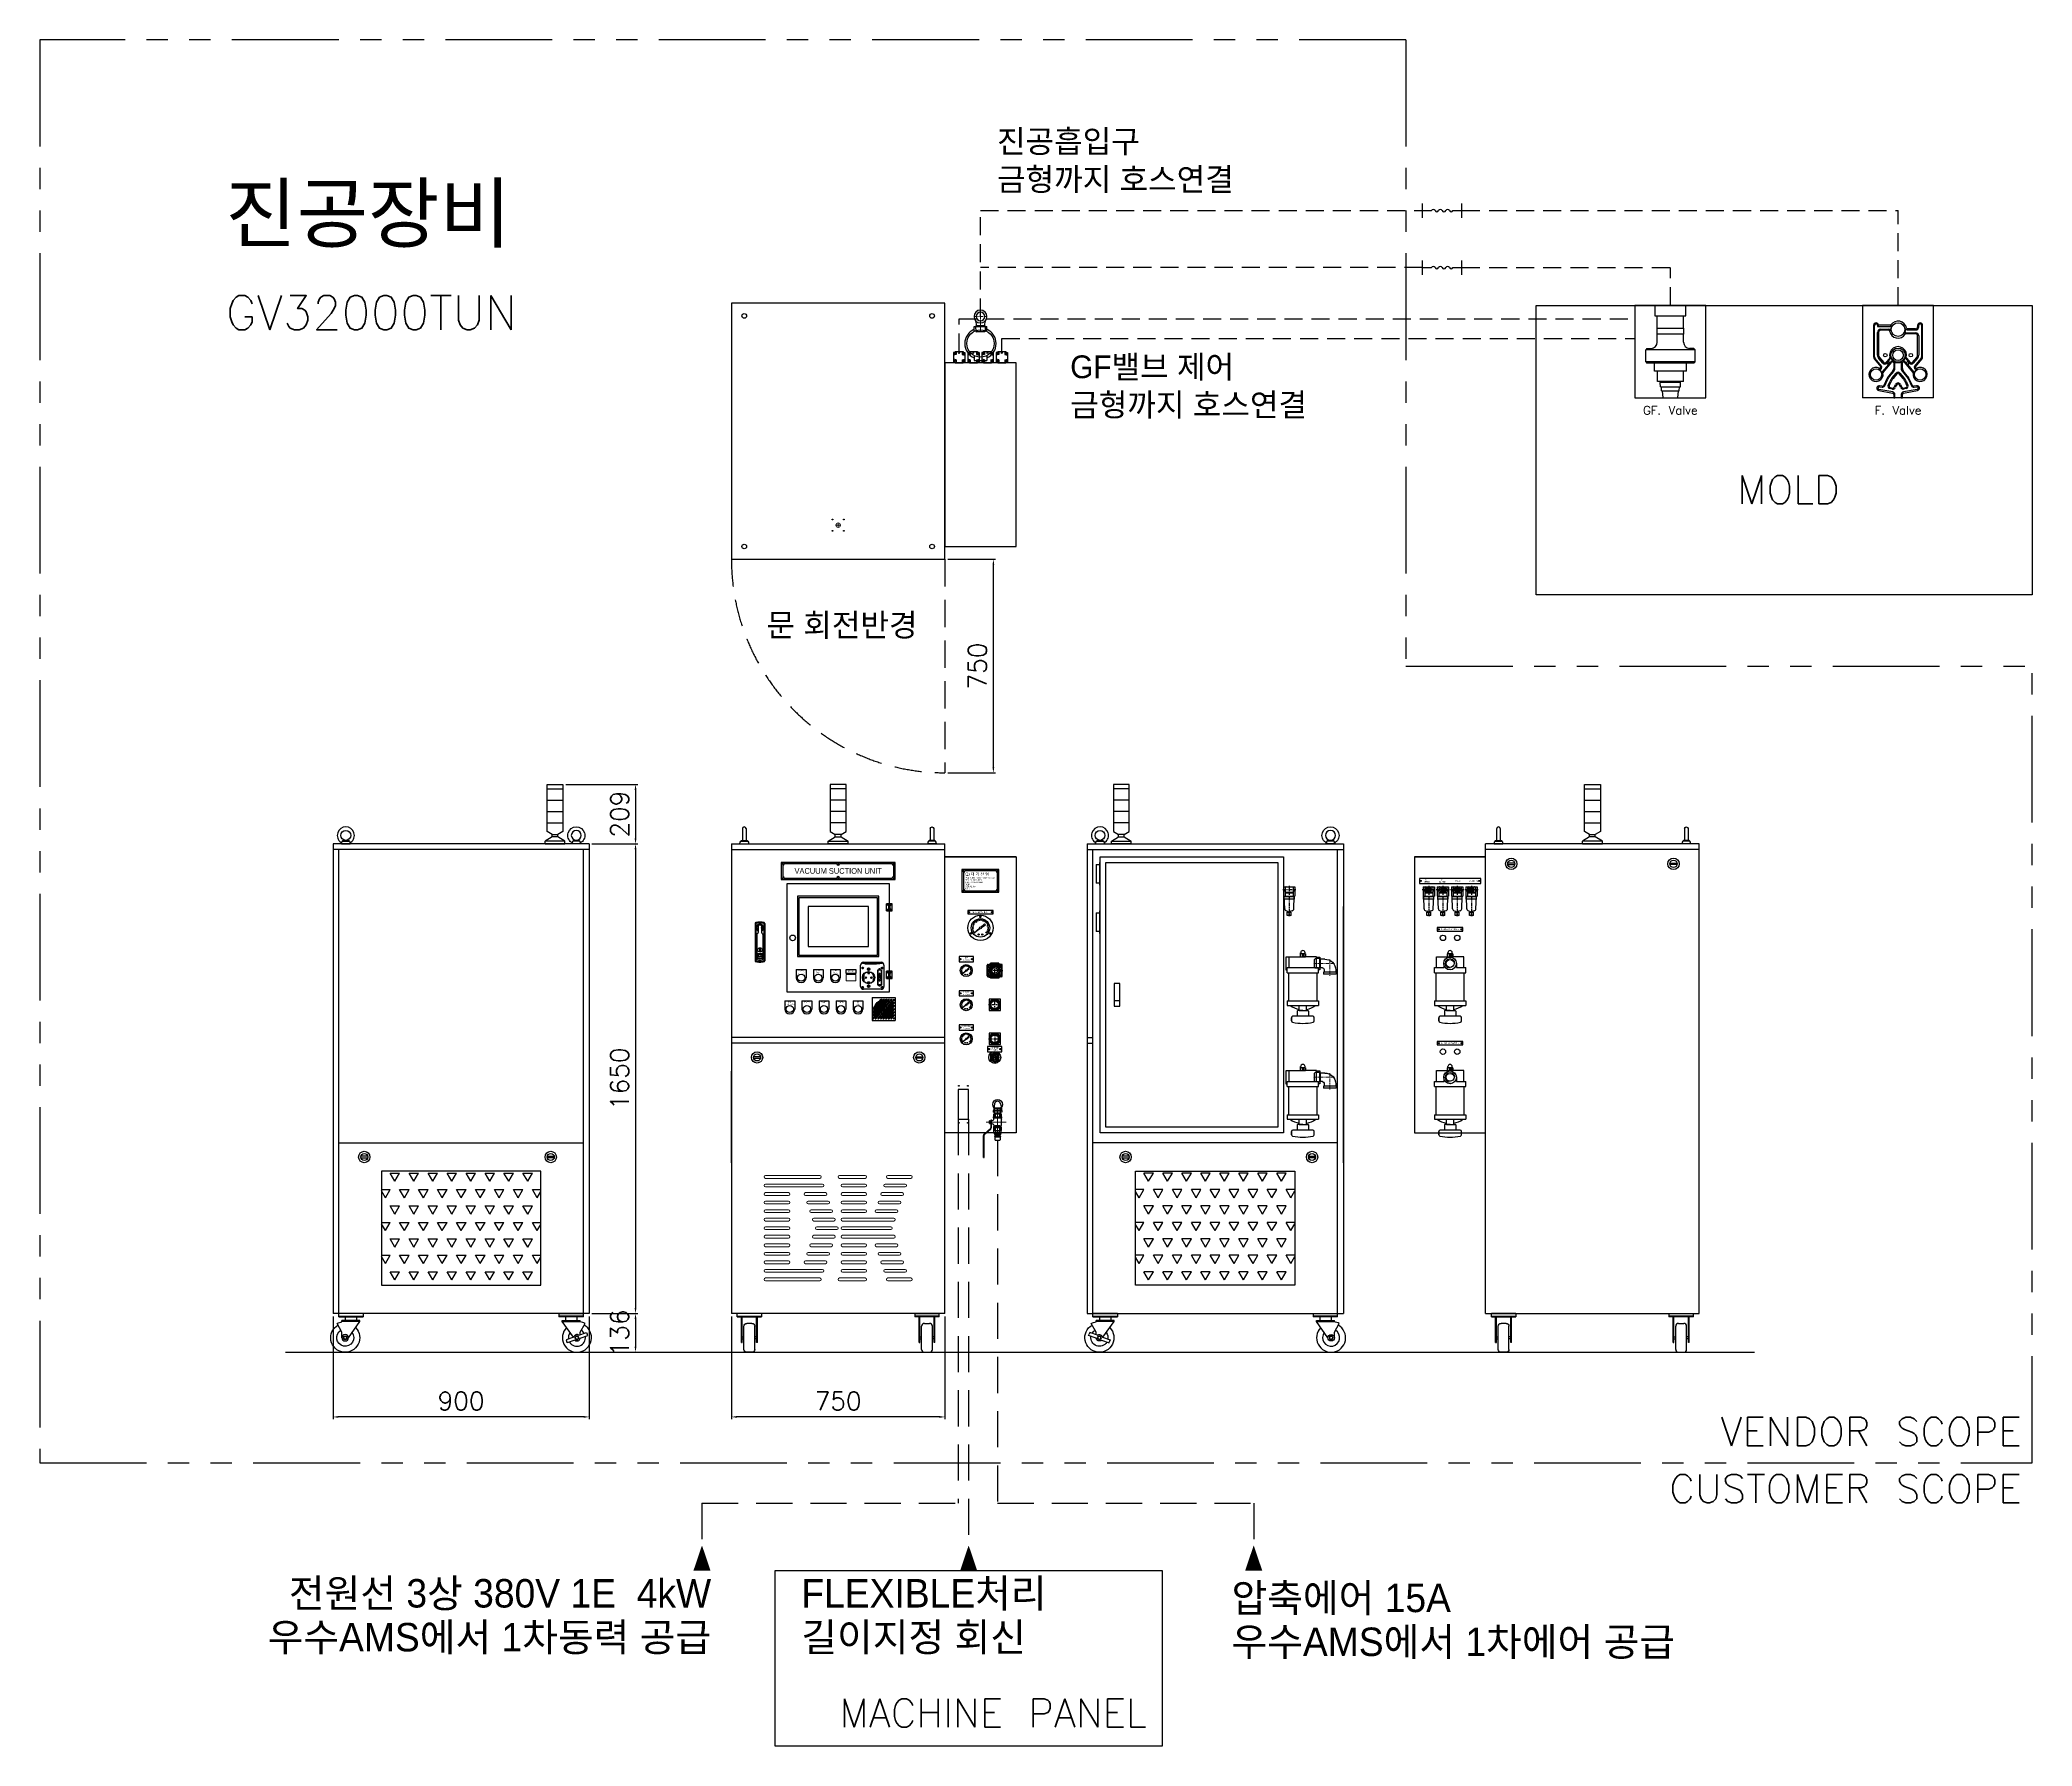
# Model space of a CAD drawing. Header units: millimetres. Extents: x 92843 to 114843, y 2721 to 9158.
# Drawn here: x 100343 to 107343, y 3164 to 9158 of the extents above; entities that cross this region are included whole.
import ezdxf
from ezdxf.enums import TextEntityAlignment as Align

# ---------------------------------------------------------------- set-up
doc = ezdxf.new("R2010")
doc.units = ezdxf.units.MM
doc.header["$LTSCALE"] = 10
for name, pattern in [('ACAD_ISO03W100', [30, 12, -18]), ('C_CENTER_L', [2, 1.25, -0.25, 0.25, -0.25]), ('C_SOLID_L', [0]), ('CENTER', [2, 1.25, -0.25, 0.25, -0.25]), ('DASHED', [0.75, 0.5, -0.25]), ('DASHED2', [9.525, 6.35, -3.175]), ('PHANTOM', [2.5, 1.25, -0.25, 0.25, -0.25, 0.25, -0.25])]:
    doc.linetypes.add(name, pattern=pattern)
doc.layers.add('CENTER', color=1, linetype='Continuous', lineweight=13)
doc.layers.add('DIM', color=1, linetype='Continuous', lineweight=13)
doc.layers.add('HIDDEN', color=2, linetype='ACAD_ISO03W100')
doc.layers.add('Layer2', color=7, linetype='Continuous')
doc.styles.get("Standard").update_dxf_attribs({"font": 'txt.shx'})
doc.styles.add('style1', font='')
doc.styles.add('style2', font='')
doc.styles.get('style1').set_extended_font_data('Gulim')
doc.styles.get('style2').set_extended_font_data('Gulim')
doc.dimstyles.new('STANDARD$0', dxfattribs={"dimscale": 10, "dimtxt": 2.5, "dimasz": 2.5, "dimexe": 1, "dimexo": 1, "dimgap": 1, "dimtad": 1, "dimtoh": 1, "dimdec": 0, "dimzin": 0, "dimdsep": 46, "dimtxsty": 'Standard', "dimcen": 2.5, "dimclrd": 4, "dimclre": 4, "dimclrt": 4, "dimadec": 0, "dimazin": 0, "dimtfac": 1, "dimtdec": 4, "dimtofl": 0, "dimtmove": 2, "dimatfit": 3, "dimfxl": 1, "dimtolj": 1, "dimtzin": 0, "dimarcsym": 0})

# ---------------------------------------------------------------- blocks, each defined once
blk = doc.blocks.new('아이볼트M16-전')
for p, q in [((0, 0), (30, 0)), ((2.5, 10), (27.5, 10)), ((8.7, 53.8), (8.7, 12.3)), ((21.2, 53.8), (21.2, 12.3))]:
    blk.add_line(p, q)
blk.add_arc((15, 53.8), 6.25, 0, 180)
blk.add_spline([(0, 0), (2.5, 10), (15, 12.5), (27.5, 10), (30, 0)], degree=3)
blk = doc.blocks.new('TP6240전')
for p, q in [((-43, -11), (-43, -22)), ((-43, -11), (43, -11)), ((43, -20), (-43, -20)), ((43, -22), (-43, -22)), ((-28, -112.87008), (-28, -22)), ((-25.3336, -112.87008), (-25.3336, -22)), ((-19, -137.001), (-19, -55.40916)), ((-9.001, -45.41016), (9.001, -45.41016)), ((19, -137.001), (19, -55.40916)), ((25.3336, -112.87008), (25.3336, -22)), ((28, -112.87008), (28, -22)), ((43, -22), (43, -11)), ((-28, -112.87008), (-25.3336, -112.87008)), ((-25.3336, -92.87208), (-19, -92.87208)), ((-25.3336, -99.53808), (-19, -99.53808)), ((25.3336, -92.87208), (19, -92.87208)), ((25.3336, -99.53808), (19, -99.53808)), ((28, -112.87008), (25.3336, -112.87008)), ((-9.001, -147), (9.001, -147))]:
    blk.add_line(p, q)
for centre, start, end in [((-9.001, -55.40916), 90, 180), ((9.001, -55.40916), 0, 90), ((-9.001, -137.001), 180, 270), ((9.001, -137.001), 270, 0)]:
    blk.add_arc(centre, 9.999, start, end)
blk = doc.blocks.new('방수평면회전-KA-604D-정면')
for p, q in [((-17, 135.7), (-17, 4.3)), ((-13.8, 135.5), (-16.3, 137.6)), ((-14, 134.9), (-14, 5.1)), ((-10.6, 97.2), (-10.6, 9.8)), ((-6.7, 101.9), (-10, 98.6)), ((-6.1, 127.5), (-6.1, 109)), ((-6.1, 110.5), (-6.1, 103.3)), ((6.1, 127.5), (6.1, 109)), ((6.1, 110.5), (6.1, 103.3)), ((6.7, 101.9), (10, 98.6)), ((10.5, 97.2), (10.5, 9.8)), ((13.8, 135.5), (16.3, 137.6)), ((14, 134.9), (14, 5.1)), ((17, 135.7), (17, 4.3)), ((-13.8, 4.5), (-16.3, 2.4)), ((-8.2, 26.5), (-7.1, 25.4)), ((-7.1, 14.6), (-8.2, 13.5)), ((-7.5, 24.6), (-7.5, 15.4)), ((-1.1, 46.8), (-1.1, 37.7)), ((0, 46.8), (-1.1, 46.8)), ((-1.1, 37.7), (0, 37.7)), ((0, 46.8), (1.1, 46.8)), ((1.1, 37.7), (0, 37.7)), ((1.1, 46.8), (1.1, 37.7)), ((8.2, 26.5), (7.1, 25.4)), ((7.1, 14.6), (8.2, 13.5)), ((7.5, 24.6), (7.5, 15.4)), ((13.8, 4.5), (16.3, 2.4)), ((13.9, 20), (14, 20))]:
    blk.add_line(p, q)
blk.add_circle((0, 42.5), 7.8)
for centre, radius, start, end in [((-14, 135.7), 3, 100.47568, 180), ((0, 60), 80, 90, 100.47568), ((-13, 134.9), 1, 99.84903, 180), ((0, 60), 77, 90, 99.84903), ((0, 120), 13.1, 90, 239.76511), ((-8.6, 97.2), 2, 135, 180), ((0, 120), 10.4, 305.90408, 234.09592), ((-8.1, 103.3), 2, 315, 0), ((-7.1, 107.8), 1, 0, 59.76511), ((0, 120), 9.7, 51.03349, 128.96651), ((0, 60), 80, 79.36899, 90), ((0, 60), 77, 80.07968, 90), ((0, 120), 13.1, 300.23489, 90), ((7.1, 107.8), 1, 120.23489, 180), ((8.1, 103.3), 2, 180, 225), ((8.5, 97.2), 2, 0, 45), ((13, 134.9), 1, 0, 80.15097), ((14, 135.7), 3, 0, 79.52432), ((-14, 4.3), 3, 180, 259.52432), ((0, 80), 80, 259.52432, 270), ((-13, 5.1), 1, 180, 260.15097), ((0, 80), 77, 260.15097, 270), ((0, 89.5), 60, 259.87284, 270), ((-9.6, 9.8), 1, 180, 260.68487), ((0, 68), 60, 260.488, 270), ((0, 68), 60, 260.68487, 270), ((52.4, 20), 60.9, 173.91919, 186.08081), ((0, -33.9), 60.9, 90, 97.69771), ((0, 73.9), 60.9, 262.30229, 270), ((-6.5, 24.6), 1, 96.32509, 180), ((-6.5, 15.4), 1, 180, 263.67491), ((0, -34), 60, 90, 96.32509), ((0, 74), 60, 263.67491, 270), ((0, 89.5), 60, 270, 280.12716), ((0, -33.9), 60.9, 82.30229, 90), ((0, -34), 60, 83.67491, 90), ((0, 74), 60, 270, 276.32509), ((0, 73.9), 60.9, 270, 277.69771), ((0, 68), 60, 270, 279.31513), ((0, 68), 60, 270, 279.512), ((0, 80), 77, 270, 279.92032), ((0, 80), 80, 270, 280.51907), ((6.5, 24.6), 1, 0, 83.67491), ((6.5, 15.4), 1, 276.32509, 0), ((-52.4, 20), 60.9, 353.91919, 6.08081), ((9.5, 9.8), 1, 279.31513, 0), ((13, 5.1), 1, 279.84903, 0), ((14, 4.3), 3, 280.47568, 0)]:
    blk.add_arc(centre, radius, start, end)
for p in [(6, 120), (10.5, 42.5), (10.5, 42.5)]:
    blk.add_point(p)
blk.add_text('PUSH', height=3).set_placement((0, 20), align=Align.MIDDLE_CENTER)
blk = doc.blocks.new('경첩 25길이')
at = {"color": 7, "linetype": 'Continuous'}
for p, q in [((-10, -25), (-10, 0)), ((1.9, 0), (-10, 0)), ((-1.9, 0), (-1.9, -25)), ((1.9, 0), (1.9, -25)), ((2.3, -8.33334), (2.3, 0)), ((10, 0), (2.3, 0)), ((-10, -25), (1.9, -25)), ((2.3, -8.33334), (-2.3, -8.33334)), ((-2.3, -16.66667), (-2.3, -8.33334)), ((2.3, -16.66667), (-2.3, -16.66667)), ((2.3, -16.66667), (-2.3, -16.66667)), ((-2.3, -16.66667), (2.3, -16.66667)), ((2.3, -16.66667), (2.3, -25)), ((2.3, -25), (10, -25)), ((10, -25), (10, 0))]:
    blk.add_line(p, q, dxfattribs=at)
at = {"color": 3, "linetype": 'DASHED'}
for p, q in [((-1, -25), (-1, 0)), ((1, -25), (1, 0))]:
    blk.add_line(p, q, dxfattribs=at)
at = {"color": 7, "linetype": 'Continuous'}
for centre in [(-6, -4.5), (-6, -20.5), (-6, -20.5), (-6, -20.5), (6, -4.5), (6, -20.5), (6, -20.5), (6, -20.5)]:
    blk.add_circle(centre, 1.7, dxfattribs=at)
blk = doc.blocks.new('아이볼트M16-원')
for p, q in [((2.5, 10), (27.5, 10)), ((0, 0), (30, 0))]:
    blk.add_line(p, q)
blk.add_circle((15, 30), 17.5)
for centre, radius, start, end in [((15, 30), 30, 305.65909, 234.34091), ((-6.1, 0.7), 6.15, 353.89658, 54.00127), ((36.1, 0.7), 6.15, 125.99873, 186.10342)]:
    blk.add_arc(centre, radius, start, end)
blk.add_spline([(0, 0), (2.5, 10), (15, 12.5), (27.5, 10), (30, 0)], degree=3)
blk = doc.blocks.new('TP6240-01 PCI TG')
for p, q in [((296.3, -29.4), (296.3, -40.4)), ((296.3, -29.4), (382.3, -29.4)), ((382.3, -38.4), (296.3, -38.4)), ((382.3, -40.4), (296.3, -40.4)), ((307.9, -56.9), (307.9, -53.9)), ((307.9, -53.9), (370.8, -53.9)), ((348.1, -114.4), (307.9, -56.9)), ((307.9, -56.9), (370.8, -56.9)), ((319.3, -40.4), (319.3, -53.9)), ((359.3, -40.4), (359.3, -53.9)), ((370.8, -58), (370.8, -53.9)), ((370.8, -94.4), (388, -64.5)), ((382.3, -40.4), (382.3, -29.4)), ((356.2, -108.7), (352.9, -114.4)), ((352.9, -114.4), (356.2, -120)), ((362.7, -108.7), (356.2, -108.7)), ((356.2, -120), (362.7, -120)), ((366, -114.4), (362.7, -108.7)), ((362.7, -120), (366, -114.4)), ((370.8, -114.4), (370.8, -94.4))]:
    blk.add_line(p, q)
for radius in [11.3, 5.67]:
    blk.add_circle((359.5, -114.4), radius)
for radius, start, end in [(57.5, 60.18958, 78.63861), (51, 135.48261, 60.21375), (30, 143.01663, 60.36337)]:
    blk.add_arc((359.5, -114.4), radius, start, end)
blk = doc.blocks.new('TP6240R-01 PCI TG')
for p, q in [((296.3, -29.4), (296.3, -40.4)), ((296.3, -29.4), (382.3, -29.4)), ((382.3, -38.4), (296.3, -38.4)), ((382.3, -40.4), (296.3, -40.4)), ((307.9, -56.9), (307.9, -53.9)), ((307.9, -53.9), (370.8, -53.9)), ((347, -112.8), (307.9, -56.9)), ((307.9, -56.9), (370.8, -56.9)), ((319.3, -40.4), (319.3, -53.9)), ((359.3, -40.4), (359.3, -53.9)), ((370.8, -58), (370.8, -53.9)), ((370.8, -94.4), (388, -64.5)), ((382.3, -40.4), (382.3, -29.4)), ((348.3, -112.4), (321.6, -122)), ((321.6, -122), (323.6, -127.4)), ((325.5, -132.8), (323.6, -127.4)), ((352.2, -123.1), (325.5, -132.8)), ((356.2, -108.7), (352.9, -114.4)), ((352.9, -114.4), (356.2, -120)), ((362.7, -108.7), (356.2, -108.7)), ((356.2, -120), (362.7, -120)), ((366, -114.4), (362.7, -108.7)), ((362.7, -120), (366, -114.4)), ((366.7, -105.7), (393.4, -96)), ((370.6, -116.4), (397.3, -106.7)), ((370.8, -104.2), (370.8, -94.4)), ((393.4, -96), (395.3, -101.4)), ((397.3, -106.7), (395.3, -101.4))]:
    blk.add_line(p, q)
blk.add_circle((359.5, -114.4), 5.67)
for radius, start, end in [(57.5, 60.18958, 78.63861), (51, 135.48261, 60.21375), (30, 143.01663, 188.99004), (30, 210.89035, 8.99004), (11.3, 50.14479, 169.73559), (11.3, 230.14479, 349.73559), (30, 30.89035, 60.36337)]:
    blk.add_arc((359.5, -114.4), radius, start, end)
blk = doc.blocks.new('A$C1ABC471F')
at = {"linetype": 'Continuous', "ltscale": 2}
for p, q in [((40, 0), (-40, 0)), ((-40, 0), (-40, -2)), ((-32.5, -14), (-32.5, 0)), ((32.5, 0), (32.5, -14)), ((40, -2), (40, 0)), ((-40, -2), (40, -2)), ((-32.5, -14), (32.5, -14))]:
    blk.add_line(p, q, dxfattribs=at)
blk = doc.blocks.new('A$C5FCD36A2')
for p, q in [((12, 232.5), (0, 232.5)), ((0, 232.5), (0, 187.5)), ((12, 195.5), (12, 233.5)), ((12, 233.5), (60, 233.5)), ((69.8, 243.5), (50.2, 243.5)), ((50.2, 243.5), (50.2, 233.5)), ((50.2, 233.5), (69.8, 233.5)), ((52.2, 233.5), (52.2, 247.5)), ((59, 233.5), (59, 243.5)), ((108, 233.5), (60, 233.5)), ((61, 243.5), (61, 233.5)), ((67.8, 233.5), (67.8, 247.5)), ((69.8, 243.5), (69.8, 233.5)), ((108, 195.5), (108, 233.5)), ((108, 232.5), (120, 232.5)), ((120, 232.5), (120, 187.5)), ((0, 187.5), (5, 187.5)), ((5, 177.5), (5, 195.5)), ((5, 177.5), (5, 195.5)), ((5, 195.5), (115, 195.5)), ((5, 177.5), (115, 177.5)), ((115, 177.5), (115, 195.5)), ((115, 177.5), (115, 195.5)), ((120, 187.5), (115, 187.5)), ((5, 78.5), (5, 62.5)), ((5, 78.5), (115, 78.5)), ((5, 78.5), (5, 62.5)), ((115, 78.5), (115, 62.5)), ((5, 62.5), (115, 62.5)), ((20, 8.5), (20, 19.5)), ((20, 19.5), (20, 8.5)), ((95, 24.5), (25, 24.5)), ((40, 42.5), (40, 24.5)), ((60, 44.5), (42, 44.5)), ((47, 44.5), (47, 62.5)), ((47, 44.5), (73, 44.5)), ((60, 44.5), (78, 44.5)), ((73, 44.5), (73, 62.5)), ((80, 42.5), (80, 24.5)), ((100, 8.5), (100, 19.5))]:
    blk.add_line(p, q)
for points in [[(10, 177.5), (10, 78.5)], [(110, 78.5), (110, 177.5)]]:
    blk.add_lwpolyline(points)
for centre, radius, start, end in [((60.3, 247.5), 8.05, 91.78225, 179.68319), ((59.7, 247.5), 8.05, 0.31681, 88.21775), ((60, 122.5), 75, 233.1301, 260.01832), ((25, 19.5), 5, 90, 180), ((25, 8.5), 5, 180, 257.16041), ((60, 162), 162.5, 257.16041, 282.83959), ((42, 42.5), 2, 90, 180), ((60, 122.5), 75, 279.98168, 306.8699), ((78, 42.5), 2, 0, 90), ((95, 19.5), 5, 0, 90), ((95, 8.5), 5, 282.83959, 0)]:
    blk.add_arc(centre, radius, start, end)
blk = doc.blocks.new('A$C70B95E08')
at = {"color": 7, "linetype": 'Continuous'}
for p, q in [((7, 33.3), (5, 31.1)), ((5, 31.1), (5, 2.7)), ((7, 0.5), (5, 2.7)), ((24, 33.8), (7, 33.3)), ((24, 0), (7, 0.5)), ((26, 31.7), (24, 33.8)), ((26, 2), (24, 0)), ((32.6, 31.9), (26, 31.7)), ((26, 31.7), (26, 2)), ((40.8, 1.8), (26, 2)), ((81.5, 54.9), (36.5, 54.9)), ((36.5, 47.9), (36.5, 54.9)), ((81.5, 47.9), (36.5, 47.9)), ((38.5, 37.9), (38.5, 47.9)), ((79.5, 39.8), (79.5, 47.9)), ((81.5, 47.9), (81.5, 54.9))]:
    blk.add_line(p, q, dxfattribs=at)
at = {"linetype": 'Continuous', "ltscale": 2}
blk.add_line((24, 33.8), (24, 0), dxfattribs=at)
at = {"color": 7, "linetype": 'Continuous'}
for centre, radius, start, end in [((32.5, 37.9), 6, 270.99998, 0.00007), ((41.5, 39.8), 38, 268.99999, 0.00002)]:
    blk.add_arc(centre, radius, start, end, dxfattribs=at)
at = {"layer": 'CENTER', "color": 1, "linetype": 'CENTER'}
for p, q in [((75.5, 16.9), (0, 16.9)), ((59, 2.7), (59, 59.9))]:
    blk.add_line(p, q, dxfattribs=at)
blk = doc.blocks.new('A$C699C093D')
at = {"color": 2, "linetype": 'C_CENTER_L'}
for p, q in [((0, 94), (46.5, 94)), ((23.2, 107.2), (23.2, 0))]:
    blk.add_line(p, q, dxfattribs=at)
at = {"color": 7, "linetype": 'Continuous'}
for p, q in [((3.2, 103.7), (43.2, 103.7)), ((3.2, 103.7), (3.2, 71)), ((3.2, 89), (9.2, 89)), ((3.2, 71), (43.2, 71)), ((5.2, 59.7), (5.2, 71)), ((11.4, 103.6), (9.2, 102.3)), ((9.2, 102.3), (9.2, 71)), ((9.2, 84.2), (37.2, 84.2)), ((9.2, 82.7), (37.2, 82.7)), ((34.9, 103.6), (37.2, 102.3)), ((37.2, 102.3), (37.2, 71)), ((37.2, 89), (43.2, 89)), ((41.2, 59.7), (41.2, 71)), ((43.2, 103.7), (43.2, 71)), ((5.2, 69.5), (41.2, 69.5)), ((41.2, 59.7), (5.2, 59.7)), ((7.2, 26.2), (5.6, 69.5)), ((13.1, 18.7), (18.3, 17.4)), ((16.2, 14), (30.2, 14)), ((16.2, 2.5), (16.2, 14)), ((30.2, 2.5), (16.2, 2.5)), ((18.7, 16.9), (18.7, 14.7)), ((18.7, 14.7), (27.7, 14.7)), ((19.8, 14), (19.8, 14.7)), ((23.2, 3.1), (23.2, 13.3)), ((26.6, 14), (26.6, 14.7)), ((27.7, 16.9), (27.7, 14.7)), ((33.2, 18.7), (28, 17.4)), ((30.2, 2.5), (30.2, 14)), ((39.2, 26.2), (40.8, 69.5)), ((40.4, 59.7), (40.3, 59.7))]:
    blk.add_line(p, q, dxfattribs=at)
at = {"color": 7, "linetype": 'C_SOLID_L'}
for p, q in [((5.2, 69.6), (6, 71)), ((41.2, 69.6), (40.4, 71))]:
    blk.add_line(p, q, dxfattribs=at)
at = {"color": 7, "linetype": 'Continuous'}
for centre, radius, start, end in [((11.9, 102.7), 1, 89.99643, 119.99899), ((34.4, 102.7), 1, 60.0013, 90.00392), ((15.2, 26.5), 8, 182.1433, 254.99999), ((19.7, 3.9), 10.1, 69.74384, 110.25616), ((19.7, 12.6), 10.1, 249.74384, 290.25616), ((18.2, 16.9), 0.5, 0, 74.99996), ((26.7, 3.9), 10.1, 69.74384, 110.25616), ((26.7, 12.6), 10.1, 249.74384, 290.25616), ((28.2, 16.9), 0.5, 105.00006, 180.00024), ((31.2, 26.5), 8, 284.99999, 357.8567)]:
    blk.add_arc(centre, radius, start, end, dxfattribs=at)
blk = doc.blocks.new('A$C65555AC7')
at = {"linetype": 'Continuous', "ltscale": 2}
for p, q in [((-28, 209), (28, 209)), ((-28, 43.8), (-28, 209)), ((-28, 194), (28, 194)), ((-28, 154), (28, 154)), ((28, 209), (28, 43.8)), ((-28, 114), (28, 114)), ((-28, 74), (28, 74)), ((-10, 25), (-35, 10)), ((-35, 0), (-35, 10)), ((35, 10), (-35, 10)), ((-35, 0), (35, 0)), ((-10, 33), (-28, 43.8)), ((-10, 25), (-10, 33)), ((-10, 33), (10, 33)), ((10, 25), (-10, 25)), ((28, 43.8), (10, 33)), ((10, 25), (10, 33)), ((35, 10), (10, 25)), ((35, 0), (35, 10))]:
    blk.add_line(p, q, dxfattribs=at)
blk = doc.blocks.new('A$C12A72B25')
at = {"linetype": 'Continuous', "ltscale": 2}
for p, q in [((-250, -20), (-250, 990)), ((0, 970), (-250, 970))]:
    blk.add_line(p, q, dxfattribs=at)
for points in [[(0, 0), (-250, 0), (-250, 970), (0, 970)], [(-203.5, 48), (-166.5, 48), (-166.5, 152), (-203.5, 152)]]:
    blk.add_lwpolyline(points, close=True, dxfattribs=at)
at = {"linetype": 'Continuous'}
for centre in [(-185, 920), (-65, 920), (-185, 850), (-65, 850), (-165, 775), (-85, 775), (-195, 610), (-155, 610), (-195, 490), (-155, 490), (-195, 370), (-155, 370), (-95, 295), (-55, 295)]:
    blk.add_circle(centre, 1.5, dxfattribs=at)
at = {"linetype": 'Continuous', "ltscale": 2}
for centre, radius in [((-158.8, 700.5), 1.5), ((-125, 720), 32.5), ((-125, 759), 1.5), ((-91.2, 700.5), 1.5), ((-175, 570), 21), ((-175, 450), 21), ((-175, 330), 21), ((-75, 265), 21), ((-201, 165), 1.5), ((-169, 165), 1.5), ((-65, 100), 17), ((-201, 35), 1.5), ((-169, 35), 1.5)]:
    blk.add_circle(centre, radius, dxfattribs=at)
for centre, radius, start, end in [((-96, 570), 3, 85.90396, 274.09604), ((-75, 570), 21, 98.19209, 171.80791), ((-75, 570), 21, 188.19209, 261.80791), ((-75, 591), 3, 355.90396, 184.09604), ((-75, 570), 21, 8.19209, 81.80791), ((-75, 570), 21, 278.19209, 351.80791), ((-54, 570), 3, 265.90396, 94.09604), ((-75, 549), 3, 175.90396, 4.09604), ((-90, 450), 3, 84.26083, 275.73917), ((-75, 450), 15, 101.47834, 168.52166), ((-75, 450), 15, 191.47834, 258.52166), ((-75, 465), 3, 354.26083, 185.73917), ((-75, 435), 3, 174.26083, 5.73917), ((-75, 450), 15, 11.47834, 78.52166), ((-75, 450), 15, 281.47834, 348.52166), ((-60, 450), 3, 264.26083, 95.73917), ((-90, 330), 3, 84.26083, 275.73917), ((-75, 330), 15, 101.47834, 168.52166), ((-75, 330), 15, 191.47834, 258.52166), ((-75, 345), 3, 354.26083, 185.73917), ((-75, 315), 3, 174.26083, 5.73917), ((-75, 330), 15, 11.47834, 78.52166), ((-75, 330), 15, 281.47834, 348.52166), ((-60, 330), 3, 264.26083, 95.73917)]:
    blk.add_arc(centre, radius, start, end, dxfattribs=at)
at = {"layer": 'DIM', "linetype": 'CENTER'}
for p, q in [((-199, 165), (-203, 165)), ((-201, 163), (-201, 167)), ((-167, 165), (-171, 165)), ((-169, 163), (-169, 167)), ((-199, 35), (-203, 35)), ((-201, 33), (-201, 37)), ((-167, 35), (-171, 35)), ((-169, 33), (-169, 37))]:
    blk.add_line(p, q, dxfattribs=at)
blk = doc.blocks.new('A$C12677349')
at = {"linetype": 'Continuous', "ltscale": 2}
blk.add_lwpolyline([(-5, -6), (85, -6), (85, 6), (-5, 6)], close=True, dxfattribs=at)
at = {"linetype": 'Continuous'}
for centre in [(0, 0), (80, 0)]:
    blk.add_circle(centre, 2, dxfattribs=at)
at = {"layer": 'Layer2', "style": 'style1'}
blk.add_text('탱크 진공압력 게이지', height=4.5, dxfattribs=at).set_placement((40, 0), align=Align.MIDDLE_CENTER)
blk = doc.blocks.new('A$C11112CA2')
for p, q in [((-28.1, 0), (-24.8, 0)), ((-27.3, 6.7), (-24.1, 5.9)), ((-26.5, 0), (-23.2, 0)), ((-24.9, 13.1), (-22, 11.5)), ((-21.1, 18.7), (-18.6, 16.5)), ((-16, 23.1), (-14.1, 20.4)), ((-15, 21.8), (-13.2, 19.1)), ((-10, 26.3), (-8.8, 23.2)), ((-3.4, 27.9), (-3, 24.6)), ((1.7, 3), (13.9, 14.8)), ((3.4, 27.9), (3, 24.6)), ((3.4, 0.9), (17.2, 11.3)), ((9.4, 24.8), (8.2, 21.7)), ((10, 26.3), (8.8, 23.2)), ((17.2, 11.3), (13.9, 14.8)), ((16, 23.1), (14.1, 20.4)), ((21.1, 18.7), (18.6, 16.5)), ((24.9, 13.1), (22, 11.5)), ((25.7, 6.3), (22.5, 5.5)), ((27.3, 6.7), (24.1, 5.9)), ((28.1, 0), (24.8, 0)), ((-27.3, -6.7), (-24.1, -5.9)), ((-24.9, -13.1), (-22, -11.5)), ((-23.9, -19), (-2.9, -1.5)), ((-1.7, -2.9), (-23.9, -19)), ((19.8, -17.6), (17.3, -15.4)), ((21.1, -18.7), (18.6, -16.5)), ((24.9, -13.1), (22, -11.5)), ((27.3, -6.7), (24.1, -5.9))]:
    blk.add_line(p, q)
blk.add_lwpolyline([(-21.1, -18.7), (-18.6, -16.5)])
for centre, radius in [((0, 0), 44.5), ((0, 0), 32.5), ((0, 0), 3.47), ((-6.4, -23.4), 2.09), ((6.4, -23.4), 2.09)]:
    blk.add_circle(centre, radius)
at = {"linetype": 'Continuous', "ltscale": 2}
for centre in [(0, 38.5), (-33.3, -19.2), (33.3, -19.2)]:
    blk.add_circle(centre, 2.5, dxfattribs=at)
blk.add_arc((0, 0), 28.1, 318.46154, 221.53846)
blk = doc.blocks.new('A$C03941364')
for p, q in [((-17, 0), (-15, 0)), ((-16.5, 4.1), (-14.6, 3.6)), ((-16, 0), (-14, 0)), ((-15.1, 7.9), (-13.3, 7)), ((-12.7, 11.3), (-11.2, 9.9)), ((-9.7, 14), (-8.5, 12.3)), ((-9.1, 13.2), (-8, 11.5)), ((-6, 15.9), (-5.3, 14)), ((-2, 16.9), (-1.8, 14.9)), ((1, 1.8), (8.4, 8.9)), ((2, 16.9), (1.8, 14.9)), ((2, 0.5), (10.4, 6.8)), ((5.7, 15), (5, 13.1)), ((6, 15.9), (5.3, 14)), ((10.4, 6.8), (8.4, 8.9)), ((9.7, 14), (8.5, 12.3)), ((12.7, 11.3), (11.2, 9.9)), ((15.1, 7.9), (13.3, 7)), ((15.5, 3.8), (13.6, 3.4)), ((16.5, 4.1), (14.6, 3.6)), ((17, 0), (15, 0)), ((-16.5, -4.1), (-14.6, -3.6)), ((-15.1, -7.9), (-13.3, -7)), ((-14.5, -11.5), (-1.8, -0.9)), ((-1, -1.8), (-14.5, -11.5)), ((12, -10.6), (10.5, -9.3)), ((12.7, -11.3), (11.2, -9.9)), ((15.1, -7.9), (13.3, -7)), ((16.5, -4.1), (14.6, -3.6))]:
    blk.add_line(p, q)
blk.add_lwpolyline([(-12.7, -11.3), (-11.2, -9.9)])
for centre, radius in [((0, 0), 20.9), ((0, 0), 2.1), ((-3.9, -14.1), 1.26), ((3.9, -14.1), 1.26)]:
    blk.add_circle(centre, radius)
blk.add_arc((0, 0), 17, 318.46154, 221.53846)
blk = doc.blocks.new('A$C5BC87260')
at = {"color": 2, "linetype": 'CENTER'}
for p, q in [((0, 27.5), (55, 27.5)), ((14.8, 49.5), (5.2, 49.5)), ((14.8, 5.5), (5.2, 5.5)), ((10, 44.7), (10, 54.3)), ((10, 10.3), (10, 0.7)), ((27.5, 0), (27.5, 55)), ((40.2, 49.5), (49.8, 49.5)), ((40.2, 5.5), (49.8, 5.5)), ((45, 44.7), (45, 54.3)), ((45, 10.3), (45, 0.7))]:
    blk.add_line(p, q, dxfattribs=at)
for p, q in [((1, 12.5), (1, 42.5)), ((3.5, 42.5), (1, 42.5)), ((3.5, 12.5), (1, 12.5)), ((5.6, 51.7), (3.5, 42.5)), ((5.6, 3.3), (3.5, 12.5)), ((7.6, 29.3), (9.5, 29.3)), ((7.6, 25.7), (9.5, 25.7)), ((8.5, 54), (46.5, 54)), ((8.5, 1), (46.5, 1)), ((10, 49.5), (8.9, 50)), ((10, 49.5), (8.9, 49)), ((10, 5.5), (8.9, 6)), ((10, 5.5), (8.9, 5)), ((9.3, 35.9), (11, 34.9)), ((9.3, 19.1), (11, 20.1)), ((9.5, 50.6), (10, 49.5)), ((9.5, 48.4), (10, 49.5)), ((9.5, 6.6), (10, 5.5)), ((9.5, 4.4), (10, 5.5)), ((10, 49.5), (10.5, 50.6)), ((11.1, 50), (10, 49.5)), ((11.1, 49), (10, 49.5)), ((10, 49.5), (10.5, 48.4)), ((10, 5.5), (10.5, 6.6)), ((11.1, 6), (10, 5.5)), ((10, 5.5), (10.5, 4.4)), ((11.1, 5), (10, 5.5)), ((11.1, 39), (12.8, 38)), ((11.1, 16), (12.8, 17)), ((15, 50.3), (15, 54)), ((15, 4.7), (15, 1)), ((16, 43.9), (17, 42.2)), ((16, 11.1), (17, 12.8)), ((19.1, 45.7), (20.1, 44)), ((19.1, 9.3), (20.1, 11)), ((25.7, 47.4), (25.7, 45.5)), ((25.7, 7.6), (25.7, 9.5)), ((29.3, 47.4), (29.3, 45.5)), ((29.3, 7.6), (29.3, 9.5)), ((35.9, 45.7), (34.9, 44)), ((35.9, 9.3), (34.9, 11)), ((39, 43.9), (38, 42.2)), ((39, 11.1), (38, 12.8)), ((40, 50.3), (40, 54)), ((40, 4.7), (40, 1)), ((43.9, 39), (42.2, 38)), ((43.9, 16), (42.2, 17)), ((43.9, 50), (45, 49.5)), ((43.9, 49), (45, 49.5)), ((43.9, 6), (45, 5.5)), ((43.9, 5), (45, 5.5)), ((45.7, 35.9), (44, 34.9)), ((45.7, 19.1), (44, 20.1)), ((45, 49.5), (44.5, 50.6)), ((45, 49.5), (44.5, 48.4)), ((45, 5.5), (44.5, 6.6)), ((45, 5.5), (44.5, 4.4)), ((45.5, 50.6), (45, 49.5)), ((45, 49.5), (46.1, 50)), ((45.5, 48.4), (45, 49.5)), ((45, 49.5), (46.1, 49)), ((45.5, 6.6), (45, 5.5)), ((45, 5.5), (46.1, 6)), ((45, 5.5), (46.1, 5)), ((45.5, 4.4), (45, 5.5)), ((47.4, 25.7), (45.5, 25.7)), ((49.4, 51.7), (51.5, 42.5)), ((49.4, 3.3), (51.5, 12.5)), ((51.5, 42.5), (54, 42.5)), ((51.5, 12.5), (54, 12.5)), ((54, 12.5), (54, 42.5))]:
    blk.add_line(p, q)
at = {"linetype": 'Continuous'}
for p, q in [((7.8, 44.5), (4, 44.5)), ((7.8, 10.5), (4, 10.5)), ((8.9, 50), (7.8, 50)), ((7.8, 49), (7.8, 50)), ((8.9, 49), (7.8, 49)), ((8.9, 6), (7.8, 6)), ((7.8, 6), (7.8, 5)), ((8.9, 5), (7.8, 5)), ((9.5, 50.6), (9.5, 51.7)), ((10.5, 51.7), (9.5, 51.7)), ((9.5, 47.3), (9.5, 48.4)), ((10.5, 47.3), (9.5, 47.3)), ((10.5, 7.7), (9.5, 7.7)), ((9.5, 7.7), (9.5, 6.6)), ((9.5, 4.4), (9.5, 3.3)), ((10.5, 3.3), (9.5, 3.3)), ((10.5, 50.6), (10.5, 51.7)), ((10.5, 47.3), (10.5, 48.4)), ((10.5, 7.7), (10.5, 6.6)), ((10.5, 4.4), (10.5, 3.3)), ((12.2, 50), (11.1, 50)), ((12.2, 49), (11.1, 49)), ((12.2, 6), (11.1, 6)), ((12.2, 5), (11.1, 5)), ((12.2, 49), (12.2, 50)), ((12.2, 6), (12.2, 5)), ((42.8, 49), (42.8, 50)), ((42.8, 50), (43.9, 50)), ((42.8, 49), (43.9, 49)), ((42.8, 6), (43.9, 6)), ((42.8, 6), (42.8, 5)), ((42.8, 5), (43.9, 5)), ((44.5, 51.7), (45.5, 51.7)), ((44.5, 50.6), (44.5, 51.7)), ((44.5, 47.3), (44.5, 48.4)), ((44.5, 47.3), (45.5, 47.3)), ((44.5, 7.7), (45.5, 7.7)), ((44.5, 7.7), (44.5, 6.6)), ((44.5, 4.4), (44.5, 3.3)), ((44.5, 3.3), (45.5, 3.3)), ((45.5, 50.6), (45.5, 51.7)), ((45.5, 47.3), (45.5, 48.4)), ((45.5, 7.7), (45.5, 6.6)), ((45.5, 4.4), (45.5, 3.3)), ((46.1, 50), (47.2, 50)), ((46.1, 49), (47.2, 49)), ((46.1, 6), (47.2, 6)), ((46.1, 5), (47.2, 5)), ((47.2, 49), (47.2, 50)), ((47.2, 44.5), (51, 44.5)), ((47.2, 10.5), (51, 10.5)), ((47.2, 6), (47.2, 5))]:
    blk.add_line(p, q, dxfattribs=at)
for radius in [26, 25.5, 20, 17, 15, 10]:
    blk.add_circle((27.5, 27.5), radius)
for centre, radius, start, end in [((8.5, 51), 3, 90, 167.24522), ((8.5, 4), 3, 192.75478, 270), ((10, 49.5), 3.5, 358.49592, 258.50539), ((10, 5.5), 3.5, 101.49461, 1.50408), ((27.5, 27.5), 19.1, 174.57908, 185.42092), ((27.5, 27.5), 18.1, 155.72217, 174.27783), ((27.5, 27.5), 18.1, 185.72217, 204.27783), ((27.5, 27.5), 19.1, 144.57908, 155.42092), ((27.5, 27.5), 19.1, 204.57908, 215.42092), ((27.5, 27.5), 18.1, 125.72217, 144.27783), ((27.5, 27.5), 18.1, 215.72217, 234.27783), ((27.5, 27.5), 19.1, 114.57908, 125.42092), ((27.5, 27.5), 19.1, 234.57908, 245.42092), ((27.5, 27.5), 18.1, 95.72217, 114.27783), ((27.5, 27.5), 18.1, 245.72217, 264.27783), ((27.5, 27.5), 19.1, 84.57908, 95.42092), ((27.5, 27.5), 19.1, 264.57908, 275.42092), ((27.5, 27.5), 18.1, 65.72217, 84.27783), ((27.5, 27.5), 18.1, 275.72217, 294.27783), ((27.5, 27.5), 19.1, 54.57908, 65.42092), ((27.5, 27.5), 19.1, 294.57908, 305.42092), ((27.5, 27.5), 18.1, 35.72217, 54.27783), ((27.5, 27.5), 18.1, 305.72217, 324.27783), ((45, 49.5), 3.5, 281.49461, 181.50408), ((45, 5.5), 3.5, 178.49592, 78.50539), ((27.5, 27.5), 19.1, 24.57908, 35.42092), ((27.5, 27.5), 19.1, 324.57908, 335.42092), ((27.5, 27.5), 18.1, 5.72217, 24.27783), ((27.5, 27.5), 18.1, 335.72217, 354.27783), ((46.5, 51), 3, 12.75478, 90), ((27.5, 27.5), 19.1, 354.57908, 5.42092), ((46.5, 4), 3, 270, 347.24522)]:
    blk.add_arc(centre, radius, start, end)
for centre, start, end in [((8.9, 50.6), 270, 0), ((8.9, 48.4), 0, 90), ((8.9, 6.6), 270, 0), ((8.9, 4.4), 0, 90), ((11.1, 50.6), 180, 270), ((11.1, 48.4), 90, 180), ((11.1, 6.6), 180, 270), ((11.1, 4.4), 90, 180), ((43.9, 50.6), 270, 0), ((43.9, 48.4), 0, 90), ((43.9, 6.6), 270, 0), ((43.9, 4.4), 0, 90), ((46.1, 50.6), 180, 270), ((46.1, 48.4), 90, 180), ((46.1, 6.6), 180, 270), ((46.1, 4.4), 90, 180)]:
    blk.add_arc(centre, 0.636, start, end, dxfattribs=at)
at = {"color": 2}
blk.add_arc((27.5, 27.5), 13, 13.25162, 166.74838, dxfattribs=at)
blk.add_solid([(15.3, 30.4), (14.4, 30.5), (14.5, 27.5)], dxfattribs=at)
blk = doc.blocks.new('A$C69153886')
at = {"color": 2, "linetype": 'CENTER'}
for p, q in [((0, 22), (44, 22)), ((22, 0), (22, 44))]:
    blk.add_line(p, q, dxfattribs=at)
for p, q in [((13.7, 42), (2, 30.3)), ((2, 42), (2, 2)), ((42, 42), (2, 42)), ((7.8, 36.1), (2, 22.1)), ((2, 21.9), (7.8, 7.9)), ((2, 13.7), (13.7, 2)), ((2, 2), (42, 2)), ((8.8, 24.8), (7.2, 24.8)), ((7.7, 24.5), (7.2, 24.8)), ((7.7, 19.5), (7.2, 19.2)), ((8.8, 19.2), (7.2, 19.2)), ((7.7, 24.5), (8.8, 24.8)), ((21.9, 42), (7.9, 36.2)), ((7.9, 7.8), (21.9, 2)), ((10.4, 28.9), (9.7, 29.4)), ((10.4, 15.1), (9.7, 14.6)), ((11.5, 30.5), (10.8, 31)), ((11.5, 13.5), (10.8, 13)), ((13.5, 32.5), (13, 33.2)), ((13.5, 11.5), (13, 10.8)), ((15.1, 33.6), (14.6, 34.3)), ((15.1, 10.4), (14.6, 9.7)), ((19.2, 35.2), (19.2, 36.8)), ((19.5, 36.3), (19.2, 36.8)), ((19.5, 7.7), (19.2, 8.8)), ((19.2, 8.8), (19.2, 7.2)), ((19.5, 7.7), (19.2, 7.2)), ((36.1, 36.2), (22.1, 42)), ((22.1, 2), (36.1, 7.8)), ((24.5, 36.3), (24.8, 36.8)), ((24.5, 36.3), (24.8, 35.2)), ((24.5, 7.7), (24.8, 7.2)), ((24.8, 35.2), (24.8, 36.8)), ((24.8, 8.8), (24.8, 7.2)), ((28.9, 33.6), (29.4, 34.3)), ((28.9, 10.4), (29.4, 9.7)), ((42, 30.3), (30.3, 42)), ((30.3, 2), (42, 13.7)), ((30.5, 32.5), (31, 33.2)), ((30.5, 11.5), (31, 10.8)), ((32.5, 30.5), (33.2, 31)), ((32.5, 13.5), (33.2, 13)), ((33.6, 28.9), (34.3, 29.4)), ((33.6, 15.1), (34.3, 14.6)), ((35.2, 24.8), (36.8, 24.8)), ((36.3, 19.5), (35.2, 19.2)), ((35.2, 19.2), (36.8, 19.2)), ((42, 22.1), (36.2, 36.1)), ((36.2, 7.9), (42, 21.9)), ((36.3, 24.5), (36.8, 24.8)), ((36.3, 19.5), (36.8, 19.2)), ((42, 2), (42, 42))]:
    blk.add_line(p, q)
at = {"linetype": 'Continuous'}
for p, q in [((7.7, 19.5), (8.8, 19.2)), ((19.5, 36.3), (19.2, 35.2)), ((24.5, 7.7), (24.8, 8.8)), ((36.3, 24.5), (35.2, 24.8))]:
    blk.add_line(p, q, dxfattribs=at)
for radius in [18.5, 15, 13.5]:
    blk.add_circle((22, 22), radius)
for centre, radius, start, end in [((22, 22), 20, 179.83165, 180.16835), ((22, 22), 14.5, 170.07181, 189.92819), ((22, 22), 20, 134.83165, 135.16835), ((22, 22), 20, 224.83165, 225.16835), ((22, 22), 14, 149.09067, 168.5333), ((22, 22), 14, 191.4667, 210.90933), ((10.1, 30), 0.7, 146.20155, 235), ((10.1, 14), 0.7, 125, 213.79845), ((10.5, 29.7), 0.7, 146.24717, 235), ((10.5, 14.3), 0.7, 125, 213.75283), ((10.4, 30.5), 0.7, 55, 143.79845), ((22, 22), 14.5, 143.75283, 146.24717), ((22, 22), 14.5, 213.75283, 216.24717), ((10.4, 13.5), 0.7, 216.20155, 305), ((10.9, 30.2), 0.7, 55, 143.75283), ((10.9, 13.8), 0.7, 216.24717, 305), ((22, 22), 14, 129.09067, 140.90933), ((22, 22), 14, 219.09067, 230.90933), ((13.5, 33.6), 0.7, 126.20155, 215), ((13.5, 10.4), 0.7, 145, 233.79845), ((13.8, 33.1), 0.7, 126.24717, 215), ((13.8, 10.9), 0.7, 145, 233.75283), ((22, 22), 14.5, 123.75283, 126.24717), ((22, 22), 14.5, 233.75283, 236.24717), ((14, 33.9), 0.7, 35, 123.79845), ((14, 10.1), 0.7, 236.20155, 325), ((14.3, 33.5), 0.7, 35, 123.75283), ((14.3, 10.5), 0.7, 236.24717, 325), ((22, 22), 14, 101.4667, 120.90933), ((22, 22), 14, 239.09067, 258.5333), ((22, 22), 14.5, 80.07181, 99.92819), ((22, 22), 14.5, 260.07181, 279.92819), ((22, 22), 20, 89.83165, 90.16835), ((22, 22), 20, 269.83165, 270.16835), ((22, 22), 14, 59.09067, 78.5333), ((22, 22), 14, 281.4667, 300.90933), ((29.7, 33.5), 0.7, 56.24717, 145), ((29.7, 10.5), 0.7, 215, 303.75283), ((30, 33.9), 0.7, 56.20155, 145), ((30, 10.1), 0.7, 215, 303.79845), ((22, 22), 14.5, 53.75283, 56.24717), ((22, 22), 14.5, 303.75283, 306.24717), ((30.2, 33.1), 0.7, 325, 53.75283), ((30.2, 10.9), 0.7, 306.24717, 35), ((22, 22), 14, 39.09067, 50.90933), ((22, 22), 14, 309.09067, 320.90933), ((30.5, 33.6), 0.7, 325, 53.79845), ((30.5, 10.4), 0.7, 306.20155, 35), ((33.1, 30.2), 0.7, 36.24717, 125), ((33.1, 13.8), 0.7, 235, 323.75283), ((33.6, 30.5), 0.7, 36.20155, 125), ((33.6, 13.5), 0.7, 235, 323.79845), ((22, 22), 14.5, 33.75283, 36.24717), ((22, 22), 14.5, 323.75283, 326.24717), ((33.5, 29.7), 0.7, 305, 33.75283), ((33.5, 14.3), 0.7, 326.24717, 55), ((22, 22), 14, 11.4667, 30.90933), ((22, 22), 14, 329.09067, 348.5333), ((33.9, 30), 0.7, 305, 33.79845), ((33.9, 14), 0.7, 326.20155, 55), ((22, 22), 20, 44.83165, 45.16835), ((22, 22), 20, 314.83165, 315.16835), ((22, 22), 14.5, 350.07181, 9.92819), ((22, 22), 20, 359.83165, 0.16835)]:
    blk.add_arc(centre, radius, start, end)
blk = doc.blocks.new('A$C61107681')
at = {"linetype": 'Continuous'}
blk.add_lwpolyline([(-5, -9), (45, -9), (45, 9), (-5, 9)], close=True, dxfattribs=at)
for centre in [(0, 0), (40, 0)]:
    blk.add_circle(centre, 2, dxfattribs=at)
at = {"layer": 'Layer2', "style": 'style1'}
for s, p in [('GF', (20, 0.9)), ('4 kg/cm', (20, -7.1))]:
    blk.add_text(s, height=5, dxfattribs=at).set_placement(p, align=Align.BOTTOM_CENTER)
blk = doc.blocks.new('A$C718139CC')
at = {"linetype": 'Continuous'}
blk.add_lwpolyline([(-5, -9), (45, -9), (45, 9), (-5, 9)], close=True, dxfattribs=at)
for centre in [(0, 0), (40, 0)]:
    blk.add_circle(centre, 2, dxfattribs=at)
at = {"layer": 'Layer2', "style": 'style1'}
for s, p in [('HOLD', (20, 0.9)), ('2 kg/cm', (20, -7.1))]:
    blk.add_text(s, height=5, dxfattribs=at).set_placement(p, align=Align.BOTTOM_CENTER)
blk = doc.blocks.new('A$C68531757')
at = {"linetype": 'Continuous'}
blk.add_lwpolyline([(-5, -9), (45, -9), (45, 9), (-5, 9)], close=True, dxfattribs=at)
for centre in [(0, 0), (40, 0)]:
    blk.add_circle(centre, 2, dxfattribs=at)
at = {"layer": 'Layer2', "style": 'style1'}
for s, p in [('CONFIRM', (20, 0.9)), ('2 kg/cm', (20, -7.1))]:
    blk.add_text(s, height=5, dxfattribs=at).set_placement(p, align=Align.BOTTOM_CENTER)
blk = doc.blocks.new('A$C1FA97E8D')
at = {"linetype": 'Continuous'}
blk.add_lwpolyline([(-5, -9), (45, -9), (45, 9), (-5, 9)], close=True, dxfattribs=at)
for centre in [(0, 0), (40, 0)]:
    blk.add_circle(centre, 2, dxfattribs=at)
at = {"layer": 'Layer2', "style": 'style1'}
for s, p in [('CONFIRM', (20, 0.9)), ('유량제어', (20, -7.1))]:
    blk.add_text(s, height=5, dxfattribs=at).set_placement(p, align=Align.BOTTOM_CENTER)
blk = doc.blocks.new('A$C3BEB42B3')
h = blk.add_hatch(color=256)
h.paths.add_polyline_path([(11, 0), (10, 0, -0.26026), (5.3, -8.5), (4.8, -7.7), (2.7, -10.2), (6.3, -10.3), (5.8, -9.4, 0.260956)])
h.paths.add_polyline_path([(10, 0), (11, 0, 0.260956), (5.8, 9.4), (6.3, 10.3), (2.7, 10.2), (4.8, 7.7), (5.3, 8.5, -0.26026)])
for p, q in [((-13.9, 1.6), (-13, 2)), ((-10.6, 7.8), (-11, 8.7)), ((-8.7, 11), (-7.8, 10.6)), ((-2.7, 10.2), (-6.3, 10.3)), ((-5.8, 9.4), (-6.3, 10.3)), ((-4.8, 7.7), (-5.3, 8.5)), ((-2.7, 10.2), (-4.8, 7.7)), ((-2, 13), (-1.6, 13.9)), ((1.2, 0), (-1.2, 0)), ((0, -1.2), (0, 1.2)), ((1.6, 13.9), (2, 13)), ((7.8, 10.6), (8.7, 11)), ((11, 8.7), (10.6, 7.8)), ((13, 2), (13.9, 1.6)), ((-13, -2), (-13.9, -1.6)), ((-11, -8.7), (-10.6, -7.8)), ((-7.8, -10.6), (-8.7, -11)), ((-6.3, -10.3), (-5.8, -9.4)), ((-2.7, -10.2), (-6.3, -10.3)), ((-5.3, -8.5), (-4.8, -7.7)), ((-2.7, -10.2), (-4.8, -7.7)), ((-1.6, -13.9), (-2, -13)), ((2, -13), (1.6, -13.9)), ((8.7, -11), (7.8, -10.6)), ((10.6, -7.8), (11, -8.7)), ((13.9, -1.6), (13, -2))]:
    blk.add_line(p, q)
for radius in [14, 12.8, 8.3, 4.2]:
    blk.add_circle((0, 0), radius)
for radius, start, end in [(13.2, 143.71474, 171.28526), (11, 121.49787, 238.50213), (10, 121.64739, 238.35261), (13.2, 98.71474, 126.28526), (13.2, 53.71474, 81.46093), (13.2, 8.71474, 36.28526), (13.2, 188.71474, 216.28526), (13.2, 233.71474, 261.28526), (13.2, 268.91406, 270), (13.2, 278.53907, 306.28526), (13.2, 323.71474, 351.28526)]:
    blk.add_arc((0, 0), radius, start, end)
at = {"layer": 'HIDDEN'}
blk.add_lwpolyline([(15, 8.7), (0, 17.3), (-15, 8.7), (-15, -8.7), (0, -17.3), (15, -8.7)], close=True, dxfattribs=at)
at = {"char_height": 2.5, "width": 4.318, "attachment_point": 5, "rotation": 270}
for s, insert in [('+', (0.1, 10.4)), ('-', (0.1, -10.5))]:
    blk.add_mtext(s, dxfattribs=dict(at, insert=insert))
blk = doc.blocks.new('A$C506A7898')
at = {"linetype": 'Continuous', "ltscale": 2}
for name, p in [('A$C12677349', (30, 405)), ('A$C11112CA2', (70, 350)), ('A$C61107681', (0, 240)), ('A$C03941364', (20, 200)), ('A$C718139CC', (0, 120)), ('A$C03941364', (20, 80)), ('A$C68531757', (0, 0)), ('A$C03941364', (20, -40)), ('A$C1FA97E8D', (100, -76.3))]:
    blk.add_blockref(name, p, dxfattribs=at)
for name, p, rotation in [('A$C5BC87260', (147.5, 172.5), 90), ('A$C69153886', (142, 58), 90), ('A$C69153886', (98, -18), 270)]:
    blk.add_blockref(name, p, dxfattribs=dict(at, rotation=rotation))
at = {"ltscale": 2}
blk.add_blockref('A$C3BEB42B3', (120, -105), dxfattribs=at)
blk = doc.blocks.new('A$C6C5550B9')
at = {"linetype": 'Continuous'}
blk.add_lwpolyline([(-5, -5), (125, -5), (125, 75), (-5, 75)], close=True, dxfattribs=at)
for points in [[(0, 65), (0, 5)], [(115, 70), (5, 70)], [(5, 0), (115, 0)], [(120, 5), (120, 65)]]:
    blk.add_lwpolyline(points, dxfattribs=at)
at = {"color": 1, "lineweight": 20}
blk.add_lwpolyline([(12.8, 64.2, 0, 0.473, 0.192812), (8.6, 62.4, 0.473, 0.932, 0.199517), (6.9, 58.3, 0.932, 0.932, 0.237896), (8.8, 54.4, 0.932, 0.932, 0.1605), (14.8, 52.5, 0.932, 0.932, 0.1605), (20.8, 54.4, 0.932, 0.932, 0.237896), (22.7, 58.3, 0.932, 0.473, 0.199517), (21, 62.4, 0.473, 0, 0.192812), (16.8, 64.2, 0, 0, 0)], format="xyseb", dxfattribs=at)
at = {"color": 1, "lineweight": 20, "const_width": 0.621}
for points in [[(10.7, 63.1), (13.3, 63.3), (15.4, 63.1), (17.1, 62.7), (18.4, 62.2), (19.3, 61.5), (20, 60.7), (20.3, 59.8), (20.4, 58.8), (20.3, 57.9), (20, 56.9), (19.3, 56.1), (18.4, 55.3), (17.1, 54.7), (15.4, 54.3), (13.3, 54.1), (10.7, 54.2)], [(11.7, 54.2), (11.7, 63.2)]]:
    blk.add_lwpolyline(points, dxfattribs=at)
at = {"linetype": 'Continuous'}
for centre in [(0, 70), (120, 70), (0, 0), (120, 0)]:
    blk.add_circle(centre, 2, dxfattribs=at)
for centre, start, end in [((0, 70), 270, 0), ((0, 0), 0, 90), ((120, 70), 180, 270), ((120, 0), 90, 180)]:
    blk.add_arc(centre, 5, start, end, dxfattribs=at)
at = {"layer": 'Layer2', "style": 'style2'}
for s, height, p in [('TEL: 02-2633-9451', 5, (7, 35.4)), ('SERIAL No:', 5, (6.9, 12.9)), ('MFD: ', 5, (6.6, 5.3)), ('주소: 서울시 구로구 구로동 614-33', 5, (7.2, 43)), ('MODEL:', 5, (7.2, 20.4)), ('FAX: 02-2633-9450', 5, (7.5, 27.9)), ('대 기 산 업', 10, (26.3, 53.9))]:
    blk.add_text(s, height=height, dxfattribs=at).set_placement(p)
at = {"layer": 'Layer2', "color": 1, "lineweight": 20, "style": 'style1', "width": 0.379843}
blk.add_text('K', height=12.4, dxfattribs=at).set_placement((12.8, 52.5), (16.8, 52.5), align=Align.FIT)
blk = doc.blocks.new('A$C34173BD2')
for p, q in [((-17.2, 28.5), (17.2, 28.5)), ((-17.2, 28.5), (-17.2, 0)), ((-17.2, 28.5), (-17.2, 0)), ((17.2, 28.5), (17.2, 0)), ((17.2, 28.5), (17.2, 0))]:
    blk.add_line(p, q)
at = {"ltscale": 2}
blk.add_circle((0, 0), 12.5, dxfattribs=at)
blk.add_arc((0, 0), 17.2, 180, 0)
at = {"layer": 'Layer2', "style": 'style2'}
for s, p in [('OFF     ON', (0, 17.5)), ('POWER', (0, 23.6))]:
    blk.add_text(s, height=3.5, dxfattribs=at).set_placement(p, align=Align.MIDDLE)
blk = doc.blocks.new('A$C6EFD59F5')
at = {"linetype": 'Continuous'}
blk.add_lwpolyline([(-200, -55), (200, -55), (200, 5), (-200, 5)], close=True, dxfattribs=at)
for points in [[(-5, 0), (-190, 0)], [(190, 0), (5, 0)], [(-195, -5), (-195, -45)], [(-190, -50), (-5, -50)], [(5, -50), (190, -50)], [(195, -45), (195, -5)]]:
    blk.add_lwpolyline(points, dxfattribs=at)
for centre in [(-195, 0), (0, 0), (195, 0), (-195, -50), (0, -50), (195, -50)]:
    blk.add_circle(centre, 2)
for centre, start, end in [((-195, 0), 270, 0), ((0, 0), 180, 0), ((195, 0), 180, 270), ((-195, -50), 0, 90), ((0, -50), 0, 180), ((195, -50), 90, 180)]:
    blk.add_arc(centre, 5, start, end)
at = {"layer": 'Layer2', "style": 'style1'}
blk.add_text('VACUUM SUCTION UNIT', height=20, dxfattribs=at).set_placement((0, -25), align=Align.MIDDLE_CENTER)
blk = doc.blocks.new('A$C63FF56D9')
for p, q in [((-40, 40), (40, 40)), ((-40, 40), (-40, -40)), ((-37, -9.7), (-0.3, 34)), ((-37, -2.2), (-6.6, 34)), ((-37, -13.1), (2.5, 34)), ((-37, -20.6), (8.8, 34)), ((-37, 1.2), (-9.4, 34)), ((-37, -31.5), (17.9, 34)), ((-37, -24), (11.7, 34)), ((-37, 1.2), (-37, -2.2)), ((-36.2, -34), (20.8, 34)), ((-29.9, -34), (27.1, 34)), ((-27.1, -34), (29.9, 34)), ((-20.8, -34), (36.2, 34)), ((-17.9, -34), (37, 31.5)), ((-11.7, -34), (37, 24)), ((-9.4, 34), (-6.6, 34)), ((-8.8, -34), (37, 20.6)), ((-2.5, -34), (37, 13.1)), ((-0.3, 34), (2.5, 34)), ((0.3, -34), (37, 9.7)), ((6.6, -34), (37, 2.2)), ((8.8, 34), (11.7, 34)), ((17.9, 34), (20.8, 34)), ((27.1, 34), (29.9, 34)), ((36.2, 34), (37, 34)), ((37, 34), (37, 31.5)), ((37, 24), (37, 20.6)), ((37, 13.1), (37, 9.7)), ((37, 2.2), (37, -1.2)), ((40, 40), (40, -40)), ((-40, -40), (40, -40)), ((-37, -9.7), (-37, -13.1)), ((-37, -20.6), (-37, -24)), ((-37, -31.5), (-37, -34)), ((-37, -34), (-36.2, -34)), ((-29.9, -34), (-27.1, -34)), ((-20.8, -34), (-17.9, -34)), ((-11.7, -34), (-8.8, -34)), ((-2.5, -34), (0.3, -34)), ((6.6, -34), (9.4, -34)), ((9.4, -34), (37, -1.2)), ((15.7, -34), (37, -8.6)), ((15.7, -34), (18.6, -34)), ((18.6, -34), (37, -12.1)), ((24.8, -34), (37, -19.5)), ((24.8, -34), (27.7, -34)), ((27.7, -34), (37, -22.9)), ((34, -34), (37, -30.4)), ((34, -34), (37, -34)), ((37, -8.6), (37, -12.1)), ((37, -19.5), (37, -22.9)), ((37, -30.4), (37, -34))]:
    blk.add_line(p, q)
blk.add_point((40, 27))
at = {"layer": 'CENTER'}
for p, q in [((-5.6, 0), (5.6, 0)), ((0, -5.6), (0, 5.6))]:
    blk.add_line(p, q, dxfattribs=at)
blk = doc.blocks.new('A$C2D096CFE')
for p, q in [((0, 10), (0, 85)), ((6, 92), (76, 92)), ((6, 91), (6, 92)), ((76, 91), (6, 91)), ((10, 95), (72, 95)), ((15, 95), (15, 89)), ((15, 89), (26, 89)), ((26, 89), (26, 95)), ((26, 89), (56, 89)), ((27.5, 71.5), (26, 71.5)), ((26, 70.5), (27.5, 70.5)), ((27, 71), (29, 71)), ((27.5, 73), (27.5, 72)), ((27.5, 72), (27.5, 71.5)), ((27.5, 70.5), (27.5, 69)), ((28, 72), (28, 70)), ((28.5, 73), (28.5, 71.5)), ((28.5, 71.5), (30, 71.5)), ((30, 70.5), (28.5, 70.5)), ((28.5, 70.5), (28.5, 69)), ((56, 89), (56, 95)), ((67, 89), (56, 89)), ((65.7, 72.2), (65.5, 72.2)), ((65.7, 71.7), (65.5, 71.7)), ((66.2, 72.2), (65.7, 72.2)), ((65.7, 71.7), (66.2, 71.7)), ((66, 72), (67, 72)), ((66.2, 72.7), (66.2, 73)), ((66.2, 72.7), (66.2, 72.2)), ((66.2, 71.7), (66.2, 71.2)), ((66.2, 71.2), (66.2, 71)), ((66.5, 72.5), (66.5, 71.5)), ((66.7, 72.7), (66.7, 73)), ((66.7, 72.7), (66.7, 72.2)), ((66.7, 72.2), (67.2, 72.2)), ((67.2, 71.7), (66.7, 71.7)), ((66.7, 71.7), (66.7, 71.2)), ((66.7, 71.2), (66.7, 71)), ((67, 95), (67, 89)), ((67.2, 72.2), (67.5, 72.2)), ((67.2, 71.7), (67.5, 71.7)), ((76, 92), (76, 91)), ((82, 85), (82, 10)), ((8.2, 44), (10.5, 44)), ((8.2, 38), (10.5, 38)), ((11, 51), (11, 51.5)), ((11, 51), (11, 44.5)), ((11, 37.5), (11, 30.4)), ((25, 59.9), (25, 60.8)), ((25, 60), (25, 56)), ((25, 56), (31, 56)), ((25, 22), (25, 26)), ((25, 26), (31, 26)), ((25, 22), (25, 21.2)), ((27.5, 11.5), (26, 11.5)), ((26, 10.5), (27.5, 10.5)), ((27, 60), (27, 57)), ((29, 60), (27, 60)), ((27, 57), (29, 57)), ((27, 22), (27, 25)), ((27, 25), (29, 25)), ((29, 22), (27, 22)), ((27, 11), (29, 11)), ((27.5, 13), (27.5, 12)), ((27.5, 12), (27.5, 11.5)), ((27.5, 10.5), (27.5, 9)), ((28, 12), (28, 10.5)), ((28, 10.5), (28, 10)), ((28.5, 13), (28.5, 11.5)), ((28.5, 11.5), (30, 11.5)), ((28.5, 10.5), (28.5, 9)), ((30, 10.5), (28.5, 10.5)), ((29, 57), (29, 60)), ((29, 25), (29, 22)), ((31, 59.9), (31, 60.7)), ((31, 56), (31, 60)), ((31, 26), (31, 22)), ((31, 22), (31, 21.2)), ((45, 51), (45, 51.5)), ((45, 44.5), (45, 51)), ((45, 31), (45, 37.5)), ((45, 31), (45, 30.5)), ((45.5, 44), (48, 44)), ((45.5, 38), (48, 38)), ((60, 69), (60, 15)), ((60, 69), (73, 69)), ((60, 15), (73, 15)), ((60.5, 68.5), (72.5, 68.5)), ((60.5, 15.5), (60.5, 68.5)), ((72.5, 15.5), (60.5, 15.5)), ((62, 49.8), (62, 34.9)), ((63, 34.3), (70.4, 36.8)), ((63.1, 50.6), (70.3, 48.2)), ((64, 54), (69, 54)), ((64, 31), (69, 31)), ((65.7, 12.2), (65.5, 12.2)), ((65.7, 11.7), (65.5, 11.7)), ((66.2, 12.2), (65.7, 12.2)), ((65.7, 11.7), (66.2, 11.7)), ((66, 12), (67, 12)), ((66.2, 12.7), (66.2, 13)), ((66.2, 12.7), (66.2, 12.2)), ((66.2, 11.7), (66.2, 11.2)), ((66.2, 11.2), (66.2, 11)), ((66.5, 56), (66.5, 52)), ((66.5, 33), (66.5, 29)), ((66.5, 12.5), (66.5, 11.5)), ((66.7, 12.7), (66.7, 13)), ((66.7, 12.7), (66.7, 12.2)), ((66.7, 12.2), (67.2, 12.2)), ((66.7, 11.7), (66.7, 11.2)), ((67.2, 11.7), (66.7, 11.7)), ((66.7, 11.2), (66.7, 11)), ((67.2, 12.2), (67.5, 12.2)), ((67.2, 11.7), (67.5, 11.7)), ((70.4, 48.2), (70.3, 48.2)), ((71, 47.4), (71, 37.5)), ((72.5, 68.5), (72.5, 18.5)), ((72.5, 18.5), (72.5, 15.5)), ((73, 69), (73, 15)), ((72, 0), (10, 0))]:
    blk.add_line(p, q)
at = {"color": 1}
for p, q in [((3, 75), (11, 75)), ((7, 79), (7, 71)), ((71, 75), (79, 75)), ((75, 79), (75, 71)), ((3, 7), (11, 7)), ((7, 11), (7, 3)), ((71, 7), (79, 7)), ((75, 11), (75, 3))]:
    blk.add_line(p, q, dxfattribs=at)
for points in [[(64.5, 54), (65.5, 52.3), (67.5, 52.3), (68.5, 54), (67.5, 55.7), (65.5, 55.7)], [(64.5, 31), (65.5, 29.3), (67.5, 29.3), (68.5, 31), (67.5, 32.7), (65.5, 32.7)]]:
    blk.add_lwpolyline(points, close=True)
for centre, radius in [((7, 75), 3), ((7, 75), 1.5), ((28, 71), 4.5), ((66.5, 72), 1.5), ((75, 75), 3), ((75, 75), 1.5), ((7, 7), 3), ((7, 7), 1.5), ((28, 41), 21.5), ((18, 41), 2.5), ((18, 41), 2), ((28, 11), 4.5), ((38, 41), 2.5), ((38, 41), 2), ((64.5, 48.5), 0.5), ((64.5, 45.5), 0.5), ((64.5, 42.5), 0.5), ((64.5, 39.5), 0.5), ((64.5, 36.5), 0.5), ((66.5, 12), 1.5), ((66.5, 54), 1), ((66.5, 31), 1), ((69, 47), 0.5), ((69, 44), 0.5), ((69, 41), 0.5), ((69, 38), 0.5), ((75, 7), 3), ((75, 7), 1.5)]:
    blk.add_circle(centre, radius)
for centre, radius, start, end in [((10, 85), 10, 90, 180), ((26, 71), 0.5, 90, 270), ((28, 73), 0.5, 0, 180), ((30, 71), 0.5, 270, 90), ((65.5, 72), 0.25, 90, 270), ((66.5, 73), 0.25, 0, 180), ((66.5, 71), 0.25, 180, 0), ((67.5, 72), 0.25, 270, 90), ((72, 85), 10, 0, 90), ((10, 10), 10, 180, 270), ((28, 41), 20, 98.63713, 261.37577), ((10.5, 44.5), 0.5, 270, 0), ((10.5, 37.5), 0.5, 0, 90), ((26, 11), 0.5, 90, 270), ((28, 69), 0.5, 180, 0), ((28, 13), 0.5, 0, 180), ((28, 9), 0.5, 180, 0), ((30, 11), 0.5, 270, 90), ((28, 41), 20, 278.59591, 81.38006), ((45.5, 44.5), 0.5, 180, 270), ((45.5, 37.5), 0.5, 90, 180), ((62.9, 49.7), 0.911, 73.52361, 188.0036), ((62.8, 35.1), 0.761, 175.76777, 294.17634), ((65.5, 12), 0.25, 90, 270), ((66.5, 13), 0.25, 0, 180), ((66.5, 11), 0.25, 180, 0), ((67.5, 12), 0.25, 270, 90), ((70.1, 37.7), 0.908, 284.55414, 0.68296), ((69.9, 47.2), 1.1, 3.71385, 64.23924), ((72, 10), 10, 270, 0)]:
    blk.add_arc(centre, radius, start, end)
blk = doc.blocks.new('A$C75902C83')
for p, q in [((-17.2, 28.5), (17.2, 28.5)), ((-17.2, 28.5), (-17.2, 0)), ((-17.2, 28.5), (-17.2, 0)), ((17.2, 28.5), (17.2, 0)), ((17.2, 28.5), (17.2, 0))]:
    blk.add_line(p, q)
at = {"ltscale": 2}
blk.add_circle((0, 0), 12.5, dxfattribs=at)
blk.add_arc((0, 0), 17.2, 180, 0)
at = {"layer": 'Layer2', "style": 'style2'}
blk.add_text('POWER', height=3.5, dxfattribs=at).set_placement((0, 23.6), align=Align.MIDDLE)
blk = doc.blocks.new('A$C0A5047A4')
for p, q in [((-17.2, 28.5), (17.2, 28.5)), ((-17.2, 28.5), (-17.2, 0)), ((-17.2, 28.5), (-17.2, 0)), ((17.2, 28.5), (17.2, 0)), ((17.2, 28.5), (17.2, 0))]:
    blk.add_line(p, q)
at = {"ltscale": 2}
blk.add_circle((0, 0), 12.5, dxfattribs=at)
blk.add_arc((0, 0), 17.2, 180, 0)
at = {"layer": 'Layer2', "style": 'style2'}
for s, p in [('RESET', (0, 17.5)), ('B/Z', (0, 23.6))]:
    blk.add_text(s, height=3.5, dxfattribs=at).set_placement(p, align=Align.MIDDLE)
blk = doc.blocks.new('A$C2C1C433C')
for p, q in [((-17.2, 28.5), (17.2, 28.5)), ((-17.2, 28.5), (-17.2, 0)), ((-17.2, 28.5), (-17.2, 0)), ((17.2, 28.5), (17.2, 0)), ((17.2, 28.5), (17.2, 0))]:
    blk.add_line(p, q)
at = {"ltscale": 2}
blk.add_circle((0, 0), 12.5, dxfattribs=at)
blk.add_arc((0, 0), 17.2, 180, 0)
at = {"layer": 'Layer2', "style": 'style2'}
blk.add_text('오일교환', height=3.5, dxfattribs=at).set_placement((0, 23.6), align=Align.MIDDLE)
blk = doc.blocks.new('A$C10FA197B')
for p, q in [((-17.2, 28.5), (17.2, 28.5)), ((-17.2, 28.5), (-17.2, 0)), ((-17.2, 28.5), (-17.2, 0)), ((17.2, 28.5), (17.2, 0)), ((17.2, 28.5), (17.2, 0))]:
    blk.add_line(p, q)
at = {"ltscale": 2}
blk.add_circle((0, 0), 12.5, dxfattribs=at)
blk.add_arc((0, 0), 17.2, 180, 0)
at = {"layer": 'Layer2', "style": 'style2'}
blk.add_text('진공펌프', height=3.5, dxfattribs=at).set_placement((0, 23.6), align=Align.MIDDLE)
blk = doc.blocks.new('A$C0A5605D1')
for p, q in [((-17.2, 28.5), (17.2, 28.5)), ((-17.2, 28.5), (-17.2, 0)), ((-17.2, 28.5), (-17.2, 0)), ((17.2, 28.5), (17.2, 0)), ((17.2, 28.5), (17.2, 0))]:
    blk.add_line(p, q)
at = {"ltscale": 2}
blk.add_circle((0, 0), 12.5, dxfattribs=at)
blk.add_arc((0, 0), 17.2, 180, 0)
at = {"layer": 'Layer2', "style": 'style2'}
for s, p in [('GF밸브', (0, 23.6)), ('OPEN', (0, 17.5))]:
    blk.add_text(s, height=3.5, dxfattribs=at).set_placement(p, align=Align.MIDDLE)
blk = doc.blocks.new('A$C690C5DB2')
for p, q in [((-17.2, 28.5), (17.2, 28.5)), ((-17.2, 28.5), (-17.2, 0)), ((-17.2, 28.5), (-17.2, 0)), ((17.2, 28.5), (17.2, 0)), ((17.2, 28.5), (17.2, 0))]:
    blk.add_line(p, q)
at = {"ltscale": 2}
blk.add_circle((0, 0), 12.5, dxfattribs=at)
blk.add_arc((0, 0), 17.2, 180, 0)
at = {"layer": 'Layer2', "style": 'style2'}
for s, p in [('CLOSE', (0, 17.5)), ('GF밸브', (0, 23.6))]:
    blk.add_text(s, height=3.5, dxfattribs=at).set_placement(p, align=Align.MIDDLE)
blk = doc.blocks.new('A$C1FD2517B')
for p, q in [((-17.2, 28.5), (17.2, 28.5)), ((-17.2, 28.5), (-17.2, 0)), ((-17.2, 28.5), (-17.2, 0)), ((17.2, 28.5), (17.2, 0)), ((17.2, 28.5), (17.2, 0))]:
    blk.add_line(p, q)
at = {"ltscale": 2}
blk.add_circle((0, 0), 12.5, dxfattribs=at)
blk.add_arc((0, 0), 17.2, 180, 0)
at = {"layer": 'Layer2', "style": 'style2'}
for s, p in [('OPEN  CLOSE', (0, 17.5)), ('GF밸브', (0, 23.6))]:
    blk.add_text(s, height=3.5, dxfattribs=at).set_placement(p, align=Align.MIDDLE)
blk = doc.blocks.new('A$C75D67CB3')
blk.add_lwpolyline([(-18, 5), (18, 5), (18, 17), (-18, 17)], close=True)
at = {"layer": 'Layer2', "style": 'style2'}
blk.add_text('운전시간', height=4, dxfattribs=at).set_placement((0, 11), align=Align.MIDDLE_CENTER)
blk = doc.blocks.new('A$C04C979AB')
at = {"linetype": 'Continuous'}
for points in [[(-143, -106), (143, -106), (143, 106), (-143, 106)], [(-138, -101), (138, -101), (138, 101), (-138, 101)], [(-106, -69.9), (106, -69.9), (106, 69.9), (-106, 69.9)]]:
    blk.add_lwpolyline(points, close=True, dxfattribs=at)
blk = doc.blocks.new('A$C171A711D')
at = {"linetype": 'Continuous', "ltscale": 2}
blk.add_blockref('A$C6EFD59F5', (170, 510), dxfattribs=at)
at = {"ltscale": 2}
for name, p in [('A$C04C979AB', (170, 290)), ('A$C34173BD2', (40, 110)), ('A$C0A5605D1', (100, 110)), ('A$C690C5DB2', (160, 110)), ('A$C75D67CB3', (215, 121)), ('A$C1FD2517B', (0, 0)), ('A$C75902C83', (60, 0)), ('A$C10FA197B', (120, 0)), ('A$C2C1C433C', (180, 0)), ('A$C0A5047A4', (240, 0))]:
    blk.add_blockref(name, p, dxfattribs=at)
at = {"linetype": 'Continuous'}
blk.add_blockref('A$C2D096CFE', (249, 69.2), dxfattribs=at)
blk.add_blockref('A$C63FF56D9', (330, 0))
blk = doc.blocks.new('A$C623D660F')
at = {"ltscale": 2}
blk.add_lwpolyline([(0, 0), (750, 0), (750, 900), (0, 900)], close=True, dxfattribs=at)
at = {"linetype": 'Continuous', "ltscale": 2}
for centre, radius in [((45, 855), 8), ((705, 855), 8), ((355.2, 139.8), 1.5), ((394.8, 139.8), 1.5), ((355.2, 100.2), 1.5), ((394.8, 100.2), 1.5), ((45, 45), 8), ((705, 45), 8)]:
    blk.add_circle(centre, radius, dxfattribs=at)
at = {"linetype": 'Continuous', "lineweight": 9, "ltscale": 2}
blk.add_circle((375, 120), 8, dxfattribs=at)
at = {"layer": 'DIM', "color": 1, "linetype": 'CENTER', "ltscale": 1.5}
for p, q in [((367, 120), (383, 120)), ((375, 112), (375, 128))]:
    blk.add_line(p, q, dxfattribs=at)
blk = doc.blocks.new('A$C37C211A4')
at = {"linetype": 'Continuous', "ltscale": 2}
for p, q in [((-22.5, 60), (22.5, 60)), ((-22.5, 42.4), (-22.5, 60)), ((22.5, 42.4), (22.5, 60)), ((-22.5, -42.4), (-22.5, -60)), ((-22.5, -60), (22.5, -60)), ((22.5, -42.4), (22.5, -60))]:
    blk.add_line(p, q, dxfattribs=at)
blk.add_circle((0, 0), 48, dxfattribs=at)
for start, end in [(114.14774, 245.85226), (294.14774, 65.85226)]:
    blk.add_arc((0, 0), 55, start, end, dxfattribs=at)
blk = doc.blocks.new('A$C5AED470C')
at = {"color": 7, "linetype": 'Continuous'}
for p, q in [((-14.9, -33), (-16.9, -35)), ((-16.9, -35), (-16.4, -52)), ((-16.4, -52), (-14.2, -54)), ((-14.9, -33), (14.9, -33)), ((-14.2, -54), (14.2, -54)), ((16.4, -52), (14.2, -54)), ((14.9, -31.5), (14.9, -33)), ((14.9, -33), (16.9, -35)), ((16.9, -35), (16.4, -52))]:
    blk.add_line(p, q, dxfattribs=at)
at = {"linetype": 'Continuous', "ltscale": 2}
blk.add_line((-16.9, -35), (16.9, -35), dxfattribs=at)
blk.add_circle((0, 0), 22.5, dxfattribs=at)
at = {"color": 7, "linetype": 'Continuous'}
blk.add_circle((0, 0), 15.1, dxfattribs=at)
at = {"linetype": 'Continuous', "ltscale": 2}
for centre, start, end in [((-64.9, -32.4), 1, 26.52607), ((64.9, -32.4), 153.47393, 179)]:
    blk.add_arc(centre, 50, start, end, dxfattribs=at)
at = {"layer": 'CENTER', "color": 1, "linetype": 'CENTER'}
for p, q in [((22.5, 0), (-22.5, 0)), ((0, 22.5), (0, -54))]:
    blk.add_line(p, q, dxfattribs=at)
blk = doc.blocks.new('A$C11A35D21')
at = {"color": 7, "linetype": 'Continuous'}
for p, q in [((0, 34), (0, 6)), ((2, 34), (0, 34)), ((3.4, 31.5), (0, 31.5)), ((3.4, 8.5), (0, 8.5)), ((2, 6), (0, 6)), ((2, 34), (3.5, 39.6)), ((2, 34), (3.7, 31)), ((2, 6), (3.7, 9)), ((2, 6), (3.5, 0.4)), ((10.3, 31), (3.7, 31)), ((10.3, 9), (3.7, 9)), ((36, 40), (4, 40)), ((36, 0), (4, 0)), ((10.3, 31), (12.7, 40)), ((10.3, 9), (12.7, 0)), ((29.7, 31), (27.3, 40)), ((29.7, 9), (27.3, 0)), ((36.3, 31), (29.7, 31)), ((36.3, 9), (29.7, 9)), ((33.4, 20), (37, 22.1)), ((33.4, 20), (37, 17.9)), ((38, 34), (36.3, 31)), ((38, 6), (36.3, 9)), ((38, 34), (36.5, 39.6)), ((38, 6), (36.5, 0.4)), ((36.6, 31.5), (40, 31.5)), ((36.6, 8.5), (40, 8.5)), ((37, 22.1), (37, 20.9)), ((39, 20.9), (37, 20.9)), ((39, 19.1), (37, 19.1)), ((37, 17.9), (37, 19.1)), ((40, 34), (38, 34)), ((40, 6), (38, 6)), ((39, 20.9), (39, 19.1)), ((40, 34), (40, 6))]:
    blk.add_line(p, q, dxfattribs=at)
at = {"color": 2, "linetype": 'C_CENTER_L'}
for p, q in [((4.1, 36), (9.9, 36)), ((4.1, 4), (9.9, 4)), ((7, 33), (7, 39)), ((7, 7), (7, 1)), ((35.9, 36), (30.1, 36)), ((35.9, 4), (30.1, 4)), ((33, 33), (33, 39)), ((33, 7), (33, 1))]:
    blk.add_line(p, q, dxfattribs=at)
at = {"color": 7, "linetype": 'C_SOLID_L'}
for centre in [(7, 36), (7, 4), (33, 36), (33, 4)]:
    blk.add_circle(centre, 2, dxfattribs=at)
at = {"color": 7, "linetype": 'Continuous'}
for centre in [(7, 36), (7, 4), (33, 36), (33, 4)]:
    blk.add_circle(centre, 1.62, dxfattribs=at)
for centre, start, end in [((4, 39.5), 89.99996, 164.99999), ((4, 0.5), 195.00017, 270.00064), ((36, 39.5), 15.00017, 90.00062), ((36, 0.5), 269.99938, 344.99983)]:
    blk.add_arc(centre, 0.5, start, end, dxfattribs=at)
blk = doc.blocks.new('A$C745E0AED')
for p, q in [((0, 4.8, 0.1), (0, 20.6, 0.1)), ((10.3, 21.6, 0.1), (1, 21.6, 0.1)), ((1, 3.8, 0.1), (10.3, 3.8, 0.1)), ((12.8, 22.7, 0.1), (10.3, 21.6, 0.1)), ((10.3, 21.6, 0.1), (10.3, 3.8, 0.1)), ((10.3, 3.8, 0.1), (12.8, 2.7, 0.1)), ((12.8, 2.7, 0.1), (12.8, 22.7, 0.1)), ((14, 22.7, 0.1), (12.8, 22.7, 0.1)), ((12.8, 2.7, 0.1), (14, 2.7, 0.1)), ((14, 22.7, 0.1), (14, 2.7, 0.1)), ((15.5, 21.2, 0.1), (14, 22.7, 0.1)), ((14, 2.7, 0.1), (15.5, 4.2, 0.1)), ((15.5, 4.2, 0.1), (15.5, 21.2, 0.1)), ((17.9, 21.2, 0.1), (15.5, 21.2, 0.1)), ((15.5, 4.2, 0.1), (17.9, 4.2, 0.1)), ((19.4, 22.7, 0.1), (17.9, 21.2, 0.1)), ((17.9, 4.2, 0.1), (17.9, 21.2, 0.1)), ((17.9, 4.2, 0.1), (19.4, 2.7, 0.1)), ((19.4, 2.7, 0.1), (19.4, 22.7, 0.1)), ((23, 22.7, 0.1), (19.4, 22.7, 0.1)), ((19.4, 2.7, 0.1), (23, 2.7, 0.1)), ((24, 25.4, 0.1), (23, 23.7, 0.1)), ((23, 23.7, 0.1), (23, 22.2, 0.1)), ((23, 22.2, 0.1), (23, 12.7, 0.1)), ((23, 12.7, 0.1), (23, 3.2, 0.1)), ((23, 3.2, 0.1), (23, 1.7, 0.1)), ((23, 1.7, 0.1), (24, 0, 0.1)), ((24, 25.4, 0.1), (33, 25.4, 0.1)), ((24, 19.1, 0.1), (33, 19.1, 0.1)), ((24, 6.4, 0.1), (33, 6.4, 0.1)), ((24, 0, 0.1), (33, 0, 0.1)), ((34, 23.7, 0.1), (33, 25.4, 0.1)), ((33, 0, 0.1), (34, 1.7, 0.1)), ((34, 22.2, 0.1), (34, 23.7, 0.1)), ((48.3, 22.9, 0.1), (34, 23, 0.1)), ((34, 12.7, 0.1), (34, 22.2, 0.1)), ((34, 3.2, 0.1), (34, 12.7, 0.1)), ((34, 1.7, 0.1), (34, 3.2, 0.1)), ((34, 2.4, 0.1), (48.3, 2.5, 0.1)), ((48.3, 2.5, 0.1), (48.3, 22.9, 0.1)), ((50, 21.2, 0.1), (48.3, 22.9, 0.1)), ((48.3, 2.5, 0.1), (50, 4.2, 0.1)), ((50, 21.2, 0.1), (50, 4.2, 0.1))]:
    blk.add_line(p, q)
at = {"elevation": 0.1}
for points in [[(24, 25.4), (23.2, 23.8), (23, 22.2)], [(23, 22.2), (23.2, 20.7), (24, 19.1)], [(24, 19.1), (23.2, 15.8), (23, 12.7)], [(23, 12.7), (23.2, 9.6), (24, 6.4)], [(24, 6.4), (23.2, 4.7), (23, 3.2)], [(23, 3.2), (23.2, 1.6), (24, 0)], [(34, 22.2), (33.8, 23.8), (33, 25.4)], [(33, 19.1), (33.8, 20.7), (34, 22.2)], [(34, 12.7), (33.8, 15.8), (33, 19.1)], [(33, 6.4), (33.8, 9.6), (34, 12.7)], [(34, 3.2), (33.8, 4.7), (33, 6.4)], [(33, 0), (33.8, 1.6), (34, 3.2)]]:
    blk.add_lwpolyline(points, dxfattribs=at)
for centre, start, end in [((1, 20.6, 0.1), 90, 180), ((1, 4.8, 0.1), 180, 270)]:
    blk.add_arc(centre, 1, start, end)
blk = doc.blocks.new('BA-15S')
for p, q in [((-124, 49.1), (-124, 47.4)), ((-124, 49), (-46.6, 49)), ((-124, 47.5), (-45.8, 47.5)), ((-123.8, 49.3), (-46.6, 49.3)), ((-123.8, 47.2), (-45.8, 47.2)), ((-44, 46.5), (-24.8, 24.7)), ((-43.7, 46.7), (-23.2, 23.3)), ((-42.1, 47.2), (-21.6, 23.8)), ((-41.9, 47.4), (-21.9, 24.7)), ((-29, 13.1), (-28.4, 13.5)), ((-29, 13.1), (-29, -13.1)), ((-29, 7.5), (-18.5, 7.5)), ((-28.4, 13.5), (-18.7, 13.5)), ((-19.5, 23), (8, 23)), ((-18.7, 21.5), (8, 21.5)), ((-18.5, 13.3), (-18.5, -13.3)), ((-18.5, 13.3), (-18.5, 13.2)), ((-18.3, 13), (-16.8, 13)), ((-6, 21.5), (-6, 19)), ((-6, 21.2), (6, 21.2)), ((-5, 27.7), (-5, 23)), ((-5, 23.3), (5, 23.3)), ((-4.7, 28), (4.7, 28)), ((-1.5, 28), (-1.5, 23.3)), ((1.5, 28), (1.5, 23.3)), ((5, 27.7), (5, 23)), ((6, 21.5), (6, 17.9)), ((8, 23), (8, 21.5)), ((11.8, 13.5), (14.5, 13.5)), ((15.5, 14.5), (15.5, -14.5)), ((15.5, 14.5), (18.5, 14.5)), ((17, 14.5), (17, -14.5)), ((18.5, 14.5), (18.5, -14.5)), ((18.5, 13.5), (28.4, 13.5)), ((18.5, 7.5), (29, 7.5)), ((29, 13.1), (28.4, 13.5)), ((29, 13.1), (29, -13.1)), ((-29, -7.5), (-18.5, -7.5)), ((-29, -13.1), (-28.4, -13.5)), ((-28.4, -13.5), (-18.7, -13.5)), ((-18.3, -13), (-12, -13)), ((-11.4, -13.1), (-11.1, -13.4)), ((-10.6, -13.5), (10.6, -13.5)), ((11.2, -13.7), (11.4, -13.8)), ((11.9, -14), (15, -14)), ((15.5, -14.5), (18.5, -14.5)), ((18.5, -7.5), (29, -7.5)), ((18.5, -13.5), (28.4, -13.5)), ((29, -13.1), (28.4, -13.5))]:
    blk.add_line(p, q)
for centre, radius, start, end in [((-123.8, 49.1), 0.2, 90, 180), ((-123.8, 47.4), 0.2, 180, 270), ((-46.6, 42.5), 6.8, 46.35538, 90), ((-46.6, 42.5), 6.5, 46.35538, 90), ((-45.8, 44.5), 3, 46.35538, 90), ((-45.8, 44.5), 2.7, 46.35538, 90), ((-24.6, 25), 0.361, 242.78014, 305.58011), ((-18.7, 28), 6.5, 226.35538, 270), ((-22.5, 24.8), 0.573, 317.57457, 350.53844), ((-19.5, 26), 3, 226.35538, 270), ((-18.7, 13.3), 0.2, 0, 90), ((-18.3, 13.2), 0.2, 180, 270), ((-13.9, 20.5), 8.06, 248.71079, 349.06555), ((-15.8, 18.5), 9.78, 2.61357, 2.7057), ((-4.7, 27.7), 0.3, 90, 180), ((4.7, 27.7), 0.3, 360, 90), ((10.6, 17.9), 4.58, 180.53344, 285.62798), ((14.5, 14.5), 1, 270, 0), ((-18.7, -13.3), 0.2, 270, 0), ((-18.3, -13.2), 0.2, 90, 180), ((-12, -14), 1, 59.20053, 90), ((-10.6, -12.5), 1, 239.20053, 270), ((10.6, -14.5), 1, 55.45362, 90), ((11.9, -13), 1, 235.45362, 270), ((15, -14.5), 0.5, 0, 90)]:
    blk.add_arc(centre, radius, start, end)
at = {"layer": 'CENTER'}
for p, q in [((-40.4, 0), (47, 0)), ((0, 39.8), (0, -29.8))]:
    blk.add_line(p, q, dxfattribs=at)
blk = doc.blocks.new('A$C7E842DA7')
at = {"color": 7, "linetype": 'Continuous'}
for p, q in [((-13.8, 9.1), (-13.2, 10.2)), ((-13.8, 9.1), (-13.8, -9.1)), ((0, 10.7), (-13.2, 10.2)), ((6.5, 10.8), (0, 10.8)), ((0, 10.8), (0, -10.8)), ((6.5, 10.8), (6.5, -10.8)), ((6.5, 10.7), (19.6, 10.2)), ((20.2, 9.1), (19.6, 10.2)), ((20.2, 9.1), (20.2, -9.1)), ((-13.8, -9.1), (-13.2, -10.2)), ((0, -10.7), (-13.2, -10.2)), ((6.5, -10.8), (0, -10.8)), ((6.5, -10.7), (19.6, -10.2)), ((20.2, -9.1), (19.6, -10.2))]:
    blk.add_line(p, q, dxfattribs=at)
blk = doc.blocks.new('A$C2B0C65D8')
at = {"ltscale": 2}
for p, q in [((-10.6, 1.8), (-13.5, -14.8)), ((10.6, 1.8), (13.5, -14.8))]:
    blk.add_line(p, q, dxfattribs=at)
at = {"color": 7, "linetype": 'Continuous'}
for p, q in [((15.5, -21), (-15.5, -21)), ((-15.5, -21), (-15.5, -27)), ((15.5, -27), (-15.5, -27)), ((-13.5, -14.8), (-13.5, -21)), ((13.5, -14.8), (13.5, -21)), ((15.5, -21), (15.5, -27))]:
    blk.add_line(p, q, dxfattribs=at)
at = {"ltscale": 2}
blk.add_arc((0, 0), 10.8, 9.79014, 170.20986, dxfattribs=at)
blk = doc.blocks.new('*D97')
at = {"layer": 'Defpoints', "color": 0, "linetype": 'Continuous', "ltscale": 2, "transparency": 16777216}
for p in [(101372.7, 4683.4), (102272.7, 4683.4), (101372.7, 4320.2)]:
    blk.add_point(p, dxfattribs=at)
at = {"layer": 'DIM', "color": 0, "linetype": 'Continuous', "lineweight": -2, "ltscale": 2, "transparency": 16777216}
for p, q in [((101372.7, 4673.4), (101372.7, 4312.2)), ((102272.7, 4673.4), (102272.7, 4312.2)), ((102253.5, 4320.2), (101391.9, 4320.2))]:
    blk.add_line(p, q, dxfattribs=at)
at = {"layer": 'DIM', "color": 0, "linetype": 'Continuous', "ltscale": 2, "transparency": 16777216}
for points in [[(101391.9, 4323.4), (101391.9, 4317), (101372.7, 4320.2)], [(102253.5, 4323.4), (102253.5, 4317), (102272.7, 4320.2)]]:
    blk.add_solid(points, dxfattribs=at)
at = {"layer": 'DIM', "color": 0, "linetype": 'Continuous', "ltscale": 2, "transparency": 16777216, "insert": (101822.7, 4376.2), "char_height": 64, "attachment_point": 5}
blk.add_mtext('\\A1;900', dxfattribs=at)
blk = doc.blocks.new('*D98')
at = {"layer": 'Defpoints', "color": 0, "linetype": 'Continuous', "ltscale": 2, "transparency": 16777216}
for p in [(102772.7, 4683.4), (103522.7, 4683.4), (102772.7, 4320.2)]:
    blk.add_point(p, dxfattribs=at)
at = {"layer": 'DIM', "color": 0, "linetype": 'Continuous', "lineweight": -2, "ltscale": 2, "transparency": 16777216}
for p, q in [((102772.7, 4673.4), (102772.7, 4312.2)), ((103522.7, 4673.4), (103522.7, 4312.2)), ((103503.5, 4320.2), (102791.9, 4320.2))]:
    blk.add_line(p, q, dxfattribs=at)
at = {"layer": 'DIM', "color": 0, "linetype": 'Continuous', "ltscale": 2, "transparency": 16777216}
for points in [[(102791.9, 4323.4), (102791.9, 4317), (102772.7, 4320.2)], [(103503.5, 4323.4), (103503.5, 4317), (103522.7, 4320.2)]]:
    blk.add_solid(points, dxfattribs=at)
at = {"layer": 'DIM', "color": 0, "linetype": 'Continuous', "ltscale": 2, "transparency": 16777216, "insert": (103147.7, 4376.2), "char_height": 64, "attachment_point": 5}
blk.add_mtext('\\A1;750', dxfattribs=at)
blk = doc.blocks.new('*D99')
at = {"layer": 'Defpoints', "color": 0, "linetype": 'Continuous', "ltscale": 2, "transparency": 16777216}
for p in [(102180.7, 6542.4), (102272.7, 6333.4), (102435.8, 6333.4)]:
    blk.add_point(p, dxfattribs=at)
at = {"layer": 'DIM', "color": 0, "linetype": 'Continuous', "lineweight": -2, "ltscale": 2, "transparency": 16777216}
for p, q in [((102190.7, 6542.4), (102443.8, 6542.4)), ((102435.8, 6523.2), (102435.8, 6352.6)), ((102282.7, 6333.4), (102443.8, 6333.4))]:
    blk.add_line(p, q, dxfattribs=at)
at = {"layer": 'DIM', "color": 0, "linetype": 'Continuous', "ltscale": 2, "transparency": 16777216}
for points in [[(102432.6, 6523.2), (102439, 6523.2), (102435.8, 6542.4)], [(102432.6, 6352.6), (102439, 6352.6), (102435.8, 6333.4)]]:
    blk.add_solid(points, dxfattribs=at)
at = {"layer": 'DIM', "color": 0, "linetype": 'Continuous', "ltscale": 2, "transparency": 16777216, "insert": (102379.8, 6437.9), "char_height": 64, "attachment_point": 5, "rotation": 90}
blk.add_mtext('\\A1;209', dxfattribs=at)
blk = doc.blocks.new('*D95')
at = {"layer": 'Defpoints', "color": 0, "linetype": 'Continuous', "ltscale": 2, "transparency": 16777216}
for p in [(102272.7, 4683.4), (102272.7, 4547.4), (102435.7, 4547.4)]:
    blk.add_point(p, dxfattribs=at)
at = {"layer": 'DIM', "color": 0, "linetype": 'Continuous', "lineweight": -2, "ltscale": 2, "transparency": 16777216}
for p, q in [((102282.7, 4683.4), (102443.7, 4683.4)), ((102435.7, 4664.2), (102435.7, 4566.6)), ((102282.7, 4547.4), (102443.7, 4547.4))]:
    blk.add_line(p, q, dxfattribs=at)
at = {"layer": 'DIM', "color": 0, "linetype": 'Continuous', "ltscale": 2, "transparency": 16777216}
for points in [[(102432.5, 4664.2), (102438.9, 4664.2), (102435.7, 4683.4)], [(102432.5, 4566.6), (102438.9, 4566.6), (102435.7, 4547.4)]]:
    blk.add_solid(points, dxfattribs=at)
at = {"layer": 'DIM', "color": 0, "linetype": 'Continuous', "ltscale": 2, "transparency": 16777216, "insert": (102379.7, 4615.4), "char_height": 64, "attachment_point": 5, "rotation": 90}
blk.add_mtext('\\A1;136', dxfattribs=at)
blk = doc.blocks.new('*D96')
at = {"layer": 'Defpoints', "color": 0, "linetype": 'Continuous', "ltscale": 2, "transparency": 16777216}
for p in [(102272.7, 6333.4), (102272.7, 4683.4), (102435.7, 4683.4)]:
    blk.add_point(p, dxfattribs=at)
at = {"layer": 'DIM', "color": 0, "linetype": 'Continuous', "lineweight": -2, "ltscale": 2, "transparency": 16777216}
for p, q in [((102282.7, 6333.4), (102443.7, 6333.4)), ((102435.7, 6314.2), (102435.7, 4702.6)), ((102282.7, 4683.4), (102443.7, 4683.4))]:
    blk.add_line(p, q, dxfattribs=at)
at = {"layer": 'DIM', "color": 0, "linetype": 'Continuous', "ltscale": 2, "transparency": 16777216}
for points in [[(102432.5, 6314.2), (102438.9, 6314.2), (102435.7, 6333.4)], [(102432.5, 4702.6), (102438.9, 4702.6), (102435.7, 4683.4)]]:
    blk.add_solid(points, dxfattribs=at)
at = {"layer": 'DIM', "color": 0, "linetype": 'Continuous', "ltscale": 2, "transparency": 16777216, "insert": (102379.7, 5508.4), "char_height": 64, "attachment_point": 5, "rotation": 90}
blk.add_mtext('\\A1;1650', dxfattribs=at)
blk = doc.blocks.new('A$C7B704042')
for p, q in [((0, 1.2), (10, 1.2)), ((34, 1.2), (44, 1.2))]:
    blk.add_line(p, q)
for centre, start, end in [((12, 0.2), 26.8668, 153.1332), ((16, 2.2), 206.8668, 333.1332), ((20, 0.2), 26.8668, 153.1332), ((24, 2.2), 206.8668, 333.1332), ((28, 0.2), 26.8668, 153.1332), ((32, 2.2), 206.8668, 333.1332)]:
    blk.add_arc(centre, 2.24, start, end)
blk = doc.blocks.new('A$C02183D7A')
for p, q in [((-48, -14.5), (-48, 23.5)), ((-48, 23.5), (0, 23.5)), ((9.8, 33.5), (-9.8, 33.5)), ((-9.8, 33.5), (-9.8, 23.5)), ((-9.8, 23.5), (9.8, 23.5)), ((-7.8, 23.5), (-7.8, 37.5)), ((-1, 23.5), (-1, 33.5)), ((48, 23.5), (0, 23.5)), ((1, 33.5), (1, 23.5)), ((7.8, 23.5), (7.8, 37.5)), ((9.8, 33.5), (9.8, 23.5)), ((48, -14.5), (48, 23.5)), ((-55, -32.5), (-55, -14.5)), ((-55, -32.5), (-55, -14.5)), ((-55, -14.5), (-22.5, -14.5)), ((-55, -32.5), (55, -32.5)), ((22.5, -14.5), (55, -14.5)), ((55, -32.5), (55, -14.5)), ((55, -32.5), (55, -14.5)), ((-55, -131.5), (-55, -147.5)), ((-55, -131.5), (55, -131.5)), ((-55, -131.5), (-55, -147.5)), ((55, -131.5), (55, -147.5)), ((-55, -147.5), (55, -147.5)), ((-40, -201.6), (-40, -190.5)), ((-40, -190.5), (-40, -201.6)), ((35, -185.5), (-35, -185.5)), ((-20, -167.5), (-20, -185.5)), ((0, -165.5), (-18, -165.5)), ((-13, -165.5), (-13, -147.5)), ((-13, -165.5), (13, -165.5)), ((0, -165.5), (18, -165.5)), ((13, -165.5), (13, -147.5)), ((20, -167.5), (20, -185.5)), ((40, -201.6), (40, -190.5))]:
    blk.add_line(p, q)
at = {"linetype": 'Continuous', "ltscale": 2}
for p, q in [((-22.5, 0), (-22.5, -14.5)), ((22.5, 0), (22.5, -14.5))]:
    blk.add_line(p, q, dxfattribs=at)
for points in [[(-50, -32.5), (-50, -131.5)], [(50, -131.5), (50, -32.5)]]:
    blk.add_lwpolyline(points)
blk.add_circle((0, 0), 22.5, dxfattribs=at)
blk.add_circle((0, 0), 13.8)
at = {"lineweight": 13}
blk.add_arc((0, 0), 17, 0, 270, dxfattribs=at)
for centre, radius, start, end in [((0.3, 37.5), 8.05, 91.78225, 179.68319), ((-0.3, 37.5), 8.05, 0.31681, 88.21775), ((0, -87.5), 75, 233.1301, 260.01832), ((-35, -190.5), 5, 90, 180), ((-35, -201.6), 5, 180, 257.16041), ((0, -48), 162.5, 257.16041, 282.83959), ((-18, -167.5), 2, 90, 180), ((0, -87.5), 75, 279.98168, 306.8699), ((18, -167.5), 2, 0, 90), ((35, -190.5), 5, 0, 90), ((35, -201.6), 5, 282.83959, 0)]:
    blk.add_arc(centre, radius, start, end)
blk = doc.blocks.new('A$C15904852')
at = {"color": 2, "linetype": 'C_CENTER_L'}
for p, q in [((0, 94), (46.5, 94)), ((23.2, 107.2), (23.2, 0))]:
    blk.add_line(p, q, dxfattribs=at)
at = {"color": 7, "linetype": 'Continuous'}
for p, q in [((3.2, 103.7), (43.2, 103.7)), ((3.2, 103.7), (3.2, 71)), ((3.2, 89), (9.2, 89)), ((3.2, 71), (43.2, 71)), ((5.2, 59.7), (5.2, 71)), ((11.4, 103.6), (9.2, 102.3)), ((9.2, 102.3), (9.2, 71)), ((9.2, 84.2), (37.2, 84.2)), ((9.2, 82.7), (37.2, 82.7)), ((34.9, 103.6), (37.2, 102.3)), ((37.2, 102.3), (37.2, 71)), ((37.2, 89), (43.2, 89)), ((41.2, 59.7), (41.2, 71)), ((43.2, 103.7), (43.2, 71)), ((5.2, 69.5), (41.2, 69.5)), ((41.2, 59.7), (5.2, 59.7)), ((7.2, 26.2), (5.6, 69.5)), ((13.1, 18.7), (18.3, 17.4)), ((16.2, 14), (30.2, 14)), ((16.2, 2.5), (16.2, 14)), ((30.2, 2.5), (16.2, 2.5)), ((18.7, 16.9), (18.7, 14.7)), ((18.7, 14.7), (27.7, 14.7)), ((19.8, 14), (19.8, 14.7)), ((23.2, 3.1), (23.2, 13.3)), ((26.6, 14), (26.6, 14.7)), ((27.7, 16.9), (27.7, 14.7)), ((33.2, 18.7), (28, 17.4)), ((30.2, 2.5), (30.2, 14)), ((39.2, 26.2), (40.8, 69.5)), ((40.4, 59.7), (40.3, 59.7))]:
    blk.add_line(p, q, dxfattribs=at)
at = {"color": 7, "linetype": 'C_SOLID_L'}
for p, q in [((5.2, 69.6), (6, 71)), ((41.2, 69.6), (40.4, 71))]:
    blk.add_line(p, q, dxfattribs=at)
blk.add_circle((23.2, 94), 6.8, dxfattribs=at)
at = {"color": 7, "linetype": 'Continuous'}
for radius in [5.72, 4]:
    blk.add_circle((23.2, 94), radius, dxfattribs=at)
for centre, radius, start, end in [((11.9, 102.7), 1, 89.99643, 119.99899), ((34.4, 102.7), 1, 60.0013, 90.00392), ((15.2, 26.5), 8, 182.1433, 254.99999), ((19.7, 3.9), 10.1, 69.74384, 110.25616), ((19.7, 12.6), 10.1, 249.74384, 290.25616), ((18.2, 16.9), 0.5, 0, 74.99996), ((26.7, 3.9), 10.1, 69.74384, 110.25616), ((26.7, 12.6), 10.1, 249.74384, 290.25616), ((28.2, 16.9), 0.5, 105.00006, 180.00024), ((31.2, 26.5), 8, 284.99999, 357.8567)]:
    blk.add_arc(centre, radius, start, end, dxfattribs=at)
blk = doc.blocks.new('A$C57612A43')
at = {"linetype": 'Continuous'}
blk.add_lwpolyline([(-5, -9), (210, -9), (210, 9), (-5, 9)], close=True, dxfattribs=at)
for centre in [(0, 0), (205, 0)]:
    blk.add_circle(centre, 2, dxfattribs=at)
at = {"layer": 'Layer2', "style": 'style1'}
for s, p in [('GF', (20, 0.9)), ('GF', (75, 0.9)), ('HOLD', (130, -4)), ('CONFIRM', (185, -4)), ('OPEN', (20, -7.1)), ('CLOSE', (75, -7.1))]:
    blk.add_text(s, height=5, dxfattribs=at).set_placement(p, align=Align.BOTTOM_CENTER)
blk = doc.blocks.new('A$C500930DD')
at = {"linetype": 'Continuous', "ltscale": 2}
blk.add_lwpolyline([(-5, -6), (85, -6), (85, 6), (-5, 6)], close=True, dxfattribs=at)
at = {"linetype": 'Continuous'}
for centre in [(0, 0), (80, 0)]:
    blk.add_circle(centre, 2, dxfattribs=at)
at = {"layer": 'Layer2', "style": 'style1'}
blk.add_text('분사밸브-상  저속밸브-상', height=4.5, dxfattribs=at).set_placement((40, 0), align=Align.MIDDLE_CENTER)
blk = doc.blocks.new('A$C744C6214')
at = {"linetype": 'Continuous', "ltscale": 2}
blk.add_lwpolyline([(-5, -6), (85, -6), (85, 6), (-5, 6)], close=True, dxfattribs=at)
at = {"linetype": 'Continuous'}
for centre in [(0, 0), (80, 0)]:
    blk.add_circle(centre, 2, dxfattribs=at)
at = {"layer": 'Layer2', "style": 'style1'}
blk.add_text('분사밸브-하  저속밸브-하', height=4.5, dxfattribs=at).set_placement((40, 0), align=Align.MIDDLE_CENTER)
blk = doc.blocks.new('*D103')
at = {"layer": 'Defpoints', "color": 0, "linetype": 'Continuous', "ltscale": 2, "transparency": 16777216}
for p in [(103522.7, 7333.4), (103693, 7333.4), (103522.7, 6583.4)]:
    blk.add_point(p, dxfattribs=at)
at = {"layer": 'DIM', "color": 0, "linetype": 'Continuous', "lineweight": -2, "ltscale": 2, "transparency": 16777216}
for p, q in [((103532.7, 7333.4), (103701, 7333.4)), ((103693, 6602.6), (103693, 7314.2)), ((103532.7, 6583.4), (103701, 6583.4))]:
    blk.add_line(p, q, dxfattribs=at)
at = {"layer": 'DIM', "color": 0, "linetype": 'Continuous', "ltscale": 2, "transparency": 16777216}
for points in [[(103689.8, 7314.2), (103696.2, 7314.2), (103693, 7333.4)], [(103689.8, 6602.6), (103696.2, 6602.6), (103693, 6583.4)]]:
    blk.add_solid(points, dxfattribs=at)
at = {"layer": 'DIM', "color": 0, "linetype": 'Continuous', "ltscale": 2, "transparency": 16777216, "insert": (103637, 6958.4), "char_height": 64, "attachment_point": 5, "rotation": 90}
blk.add_mtext('\\A1;750', dxfattribs=at)

msp = doc.modelspace()

# ---------------------------------------------------------------- hatches: boundary and pattern name
at = {"linetype": 'Continuous', "ltscale": 2}
h = msp.add_hatch(dxfattribs=at)
h.set_pattern_fill('TRIANG', color=8, scale=7, style=0)
h.set_pattern_definition([(60, (100923.294, 3762.21), (-33.3375, 57.7422), [33.3375, -33.3375]), (120, (100923.294, 3762.21), (-66.675, 7e-06), [33.3375, -33.3375]), (7e-15, (100906.626, 3791.083), (33.3375, 57.7422), [33.3375, -33.3375])])
h.paths.add_polyline_path([(102102.7, 4783.4), (102102.7, 5183.4), (101542.7, 5183.4), (101542.7, 4783.4)])
h = msp.add_hatch(dxfattribs=at)
h.set_pattern_fill('TRIANG', color=8, scale=7, style=0)
h.set_pattern_definition([(120, (105372.017, 3762.21), (33.3375, 57.7422), [33.3375, -33.3375]), (60, (105372.017, 3762.21), (66.675, 7e-06), [33.3375, -33.3375]), (180, (105388.685, 3791.083), (-33.3375, 57.7422), [33.3375, -33.3375])])
h.paths.add_polyline_path([(104752.7, 4783.4), (104752.7, 5183.4), (104192.7, 5183.4), (104192.7, 4783.4)])

# ---------------------------------------------------------------- linework, layer by layer
at = {"linetype": 'DASHED2'}
for p, q in [((103647.7, 8186.3), (103647.7, 8558.4)), ((103647.7, 8558.4), (105200.7, 8558.4)), ((105339.3, 8558.4), (106871.8, 8558.4)), ((106871.8, 8225.5), (106871.8, 8558.4)), ((105200.7, 8358.4), (103647.7, 8358.4)), ((105339.3, 8358.4), (106071.8, 8358.4)), ((106071.8, 8225.5), (106071.8, 8358.4))]:
    msp.add_line(p, q, dxfattribs=at)
at = {"linetype": 'Continuous', "ltscale": 2}
for p, q in [((105200.7, 8533.4), (105200.7, 8583.4)), ((105339.3, 8533.4), (105339.3, 8583.4)), ((105200.7, 8333.4), (105200.7, 8383.4)), ((105339.3, 8333.4), (105339.3, 8383.4)), ((102272.7, 6333.4), (101372.7, 6333.4)), ((101392.7, 4683.4), (101392.7, 6313.4)), ((102252.7, 4683.4), (102252.7, 6313.4)), ((102772.7, 6333.4), (103522.7, 6333.4)), ((104022.7, 6333.4), (104922.7, 6333.4)), ((104042.7, 4683.4), (104042.7, 6313.4)), ((104902.7, 4683.4), (104902.7, 6313.4)), ((106172.7, 6333.4), (105422.7, 6333.4)), ((105172.7, 6288.4), (105422.7, 6288.4)), ((103522.7, 5653.4), (102772.7, 5653.4)), ((103522.7, 5633.4), (102772.7, 5633.4)), ((104022.7, 5653.4), (104042.7, 5653.4)), ((104022.7, 5633.4), (104042.7, 5633.4)), ((101392.7, 5283.4), (102252.7, 5283.4)), ((104902.7, 5283.4), (104042.7, 5283.4))]:
    msp.add_line(p, q, dxfattribs=at)
for p, q in [((106126.1, 8225.5), (106017.5, 8225.5)), ((106017.5, 8225.5), (106017.5, 8189.3)), ((106126.1, 8189.3), (106126.1, 8225.5)), ((106017.5, 8189.3), (106126.1, 8189.3)), ((106025.5, 8145.9), (106025.5, 8189.3)), ((106025.5, 8145.9), (106118.1, 8145.9)), ((106025.5, 8124.2), (106025.5, 8145.9)), ((106025.5, 8145.9), (106118.1, 8145.9)), ((106025.5, 8096.2), (106025.5, 8124.2)), ((106118.1, 8124.2), (106025.5, 8124.2)), ((106118.1, 8145.9), (106118.1, 8189.3)), ((106118.1, 8145.9), (106118.1, 8124.2)), ((106118.1, 8096.2), (106118.1, 8124.2)), ((106785.6, 8155.5), (106785.6, 8044.2)), ((106789.4, 8044.2), (106789.4, 8155.5)), ((106803.1, 8155.5), (106799.3, 8151.7)), ((106799.3, 8155.5), (106799.3, 8151.7)), ((106799.3, 8151.7), (106844.4, 8151.7)), ((106799.3, 8050.6), (106799.3, 8130.5)), ((106844.4, 8155.5), (106803.1, 8155.5)), ((106803.1, 8130.5), (106803.1, 8050.6)), ((106810.6, 8141.8), (106839.7, 8141.8)), ((106839.7, 8138), (106810.6, 8138)), ((106899.2, 8129.3), (106933.1, 8129.3)), ((106933.1, 8125.5), (106899.2, 8125.5)), ((106933.1, 8143), (106903.9, 8143)), ((106903.9, 8139.2), (106933.1, 8139.2)), ((106940.6, 8155.5), (106940.6, 8150.5)), ((106944.4, 8150.5), (106944.4, 8155.5)), ((106954.3, 8155.5), (106954.3, 8044.2)), ((106958.1, 8044.2), (106958.1, 8155.5)), ((105989.3, 8073.7), (105985, 8069.2)), ((105985, 8027.2), (105985, 8069.2)), ((106158.7, 8069.2), (105985, 8069.2)), ((105989.3, 8073.7), (106004.9, 8074.5)), ((106154.3, 8073.7), (106138.8, 8074.5)), ((106154.3, 8073.7), (106158.7, 8069.2)), ((106158.7, 8027.2), (106158.7, 8069.2)), ((106940.6, 8050.6), (106940.6, 8118)), ((106944.4, 8118), (106944.4, 8050.6)), ((105985, 8027.2), (105989.3, 8022.8)), ((106158.7, 8027.2), (105985, 8027.2)), ((106015.4, 7993.9), (106015.4, 8022.8)), ((106026.2, 7957.7), (106026.2, 7993.9)), ((106117.4, 7957.7), (106117.4, 7993.9)), ((106128.3, 7993.9), (106128.3, 8022.8)), ((106158.7, 8027.2), (106154.3, 8022.8)), ((106788.5, 8036.2), (106810.7, 8009.8)), ((106813.6, 8012.2), (106791.4, 8038.6)), ((106818.3, 8021.9), (106803.1, 8040.1)), ((106806, 8042.5), (106821.2, 8024.4)), ((106810.7, 8006.5), (106809.5, 8005.2)), ((106812.4, 8002.8), (106813.6, 8004.1)), ((106838, 8017.8), (106816.5, 7992.2)), ((106819.4, 7989.7), (106850.1, 8026.3)), ((106828.9, 8024.4), (106842.3, 8040.4)), ((106833.1, 8023.6), (106831.8, 8021.9)), ((106837.6, 8029.9), (106833.1, 8023.6)), ((106838, 8017.8), (106833.1, 8023.6)), ((106837.6, 8029.9), (106844.8, 8038.4)), ((106843.3, 8023.1), (106837.6, 8029.9)), ((106838, 8017.8), (106843.3, 8023.1)), ((106853.9, 7995.8), (106839.3, 7978.5)), ((106842.2, 7976), (106856.8, 7993.4)), ((106847.7, 8028.4), (106843.3, 8023.1)), ((106851.3, 7971.4), (106865.1, 7987.9)), ((106868, 7985.4), (106854.2, 7969)), ((106856.8, 8023.1), (106856.8, 8003.9)), ((106860.6, 8003.9), (106860.6, 8023.1)), ((106889.4, 7969), (106875.6, 7985.4)), ((106878.5, 7987.9), (106892.3, 7971.4)), ((106883, 8023.1), (106883, 8003.9)), ((106886.8, 8003.9), (106886.8, 8023.1)), ((106886.8, 7993.4), (106901.4, 7976)), ((106904.3, 7978.5), (106889.7, 7995.8)), ((106893.5, 8026.3), (106924.2, 7989.7)), ((106900.3, 8023.1), (106896, 8028.4)), ((106898.9, 8038.4), (106906, 8029.9)), ((106906, 8029.9), (106900.3, 8023.1)), ((106900.3, 8023.1), (106905.6, 8017.8)), ((106901.3, 8040.4), (106914.7, 8024.4)), ((106910.5, 8023.6), (106905.6, 8017.8)), ((106927.2, 7992.2), (106905.6, 8017.8)), ((106910.5, 8023.6), (106906, 8029.9)), ((106911.8, 8021.9), (106910.5, 8023.6)), ((106922.4, 8024.4), (106937.6, 8042.5)), ((106940.5, 8040.1), (106925.3, 8021.9)), ((106952.2, 8038.6), (106930.1, 8012.2)), ((106930.1, 8004.1), (106931.2, 8002.8)), ((106933, 8009.8), (106955.1, 8036.2)), ((106934.1, 8005.2), (106933, 8006.5)), ((106037.1, 7955.5), (106035.7, 7954.1)), ((106036.7, 7939.6), (106035.7, 7954.1)), ((106036.7, 7939.6), (106106.9, 7939.6)), ((106037.1, 7955.5), (106106.5, 7955.5)), ((106041.1, 7925.1), (106040, 7939.6)), ((106041.1, 7925.1), (106102.6, 7925.1)), ((106046.5, 7900.5), (106044.3, 7925.1)), ((106099.3, 7925.1), (106097.1, 7900.5)), ((106102.6, 7925.1), (106103.7, 7939.6)), ((106106.5, 7955.5), (106107.9, 7954.1)), ((106106.9, 7939.6), (106107.9, 7954.1)), ((106804, 7926), (106852.7, 7917.5)), ((106853.3, 7921.2), (106804.7, 7929.8)), ((106806.4, 7939.5), (106815.5, 7937.9)), ((106816.2, 7941.7), (106807.1, 7943.3)), ((106832.3, 7967.5), (106821.6, 7944.5)), ((106825, 7942.9), (106835.7, 7965.9)), ((106837.1, 7945.4), (106843.8, 7959.6)), ((106847.2, 7958), (106840.6, 7943.8)), ((106852.4, 7931.4), (106843.6, 7933)), ((106844.2, 7936.7), (106853, 7935.2)), ((106856.8, 7912.5), (106856.8, 7900.5)), ((106858.4, 7938), (106862.7, 7947.2)), ((106860.6, 7900.5), (106860.6, 7912.5)), ((106866.2, 7945.6), (106861.9, 7936.4)), ((106881.7, 7936.4), (106877.4, 7945.6)), ((106880.9, 7947.2), (106885.2, 7938)), ((106883, 7912.5), (106883, 7900.5)), ((106886.8, 7900.5), (106886.8, 7912.5)), ((106938.9, 7929.8), (106890.3, 7921.2)), ((106890.6, 7935.2), (106899.4, 7936.7)), ((106890.9, 7917.5), (106939.6, 7926)), ((106900.1, 7933), (106891.2, 7931.4)), ((106903.1, 7943.8), (106896.4, 7958)), ((106899.9, 7959.6), (106906.5, 7945.4)), ((106907.9, 7965.9), (106918.6, 7942.9)), ((106922, 7944.5), (106911.3, 7967.5)), ((106936.5, 7943.3), (106927.4, 7941.7)), ((106928.1, 7937.9), (106937.2, 7939.5)), ((106046.5, 7900.5), (106097.1, 7900.5)), ((106996.8, 7900.5), (106746.8, 7900.5)), ((106856.8, 7900.5), (106860.6, 7900.5)), ((106883, 7900.5), (106860.6, 7900.5)), ((106883, 7900.5), (106886.8, 7900.5)), ((104117.7, 5783.4), (104137.7, 5783.4))]:
    msp.add_line(p, q)
at = {"extrusion": (-1, 4.44089e-16, -2.22045e-16)}
for p, q in [((106996.8, 8225.5), (106746.8, 8225.5)), ((106746.8, 8225.5), (106746.8, 7900.5)), ((106996.8, 7900.5), (106996.8, 8225.5))]:
    msp.add_line(p, q, dxfattribs=at)
at = {"color": 8, "linetype": 'DASHED2'}
for p, q in [((103572.7, 8178.5), (105946.8, 8178.5)), ((103572.7, 8063.4), (103572.7, 8178.5)), ((103722.7, 8108.6), (105946.8, 8108.6)), ((103722.7, 8063.4), (103722.7, 8108.6))]:
    msp.add_line(p, q, dxfattribs=at)
at = {"color": 6, "linetype": 'DASHED2', "ltscale": 1.5}
msp.add_line((103522.7, 7333.4), (103522.7, 6583.4), dxfattribs=at)
at = {"linetype": 'Continuous'}
for p, q in [((101372.7, 6333.4), (101372.7, 4683.4)), ((102272.7, 6333.4), (102272.7, 4683.4)), ((102772.7, 6333.4), (102772.7, 4683.4)), ((103522.7, 4683.4), (103522.7, 6333.4)), ((104022.7, 6333.4), (104022.7, 4683.4)), ((104922.7, 6333.4), (104922.7, 4683.4)), ((104922.7, 5213.4), (104922.7, 6113.4)), ((102772.7, 5213.4), (102772.7, 5534.5)), ((102272.7, 4683.4), (101372.7, 4683.4)), ((103522.7, 4683.4), (102772.7, 4683.4)), ((104022.7, 4683.4), (104922.7, 4683.4)), ((105422.7, 4683.4), (106172.7, 4683.4))]:
    msp.add_line(p, q, dxfattribs=at)
at = {"linetype": 'Continuous', "ltscale": 3}
for p, q in [((102272.7, 6313.4), (101372.7, 6313.4)), ((102772.7, 6313.4), (103522.7, 6313.4)), ((104022.7, 6313.4), (104922.7, 6313.4)), ((106172.7, 6313.4), (105422.7, 6313.4))]:
    msp.add_line(p, q, dxfattribs=at)
at = {"ltscale": 2}
for p, q in [((105422.7, 6313.4), (105422.7, 6333.4)), ((105422.7, 4683.4), (105422.7, 6313.4)), ((106172.7, 6313.4), (106172.7, 6333.4)), ((106172.7, 4683.4), (106172.7, 6313.4))]:
    msp.add_line(p, q, dxfattribs=at)
at = {"color": 4, "linetype": 'DASHED2', "ltscale": 2}
for p, q in [((103569.2, 5366.4), (103569.2, 4017.7)), ((103707.7, 5293), (103707.7, 4017.7)), ((102669.2, 4017.7), (103569.2, 4017.7)), ((102669.2, 4017.7), (102669.2, 3868.9)), ((103707.7, 4017.7), (104607.7, 4017.7)), ((104607.7, 4017.7), (104607.7, 3868.9))]:
    msp.add_line(p, q, dxfattribs=at)
at = {"linetype": 'DASHED2', "ltscale": 2}
msp.add_line((103606.2, 5366.4), (103606.2, 3868.9), dxfattribs=at)
at = {"color": 8, "ltscale": 2}
msp.add_line((101206.3, 4547.4), (106367.3, 4547.4), dxfattribs=at)
at = {"color": 8, "linetype": 'PHANTOM', "ltscale": 30}
for points in [[(105142.7, 9158.4), (100342.7, 9158.4), (100342.7, 4158.4), (107342.7, 4158.4), (107342.7, 6958.4)], [(105142.7, 9158.4), (105142.7, 6958.4), (107342.7, 6958.4)]]:
    msp.add_lwpolyline(points, dxfattribs=at)
at = {"ltscale": 2}
for points in [[(105600.7, 8225.5), (107342.9, 8225.5), (107342.9, 7208.4), (105600.7, 7208.4)], [(103522.7, 7378.4), (103772.7, 7378.4), (103772.7, 8023.4), (103522.7, 8023.4)], [(102926.7, 3780.3), (104285.6, 3780.3), (104285.6, 3163.5), (102926.7, 3163.5)]]:
    msp.add_lwpolyline(points, close=True, dxfattribs=at)
for points in [[(105946.8, 7900.5), (106196.8, 7900.5), (106196.8, 8225.5), (105946.8, 8225.5)], [(104117.7, 5763.4), (104137.7, 5763.4), (104137.7, 5843.4), (104117.7, 5843.4)]]:
    msp.add_lwpolyline(points, close=True)
for points in [[(106118.1, 8124.2), (106025.5, 8124.2)], [(106154.3, 8022.8), (105989.3, 8022.8)], [(106128.3, 7993.9), (106015.4, 7993.9)], [(106117.4, 7957.7), (106026.2, 7957.7)], [(105524.9, 6265.9), (105500.4, 6265.9)], [(105500.4, 6260.9), (105524.9, 6260.9)], [(106070.4, 6265.9), (106094.9, 6265.9)], [(106094.9, 6260.9), (106070.4, 6260.9)], [(102874.9, 5585.9), (102850.4, 5585.9)], [(102850.4, 5580.9), (102874.9, 5580.9)], [(103420.4, 5585.9), (103444.9, 5585.9)], [(103444.9, 5580.9), (103420.4, 5580.9)], [(101494.9, 5235.9), (101470.4, 5235.9)], [(101470.4, 5230.9), (101494.9, 5230.9)], [(102125.4, 5235.9), (102149.9, 5235.9)], [(102149.9, 5230.9), (102125.4, 5230.9)], [(104169.9, 5235.9), (104145.4, 5235.9)], [(104145.4, 5230.9), (104169.9, 5230.9)], [(104800.4, 5235.9), (104824.9, 5235.9)], [(104824.9, 5230.9), (104800.4, 5230.9)]]:
    msp.add_lwpolyline(points)
at = {"linetype": 'Continuous', "ltscale": 2}
for points in [[(104067.7, 6288.4), (104712.7, 6288.4), (104712.7, 5318.4), (104067.7, 5318.4)], [(104087.7, 6268.4), (104692.7, 6268.4), (104692.7, 5338.4), (104087.7, 5338.4)], [(105172.7, 5318.4), (105422.7, 5318.4), (105422.7, 6288.4), (105172.7, 6288.4)], [(101542.7, 4783.4), (102102.7, 4783.4), (102102.7, 5183.4), (101542.7, 5183.4)], [(104752.7, 4783.4), (104192.7, 4783.4), (104192.7, 5183.4), (104752.7, 5183.4)]]:
    msp.add_lwpolyline(points, close=True, dxfattribs=at)
at = {"linetype": 'Continuous', "ltscale": 0.2}
msp.add_lwpolyline([(102967.7, 5813.4), (103327.7, 5813.4), (103327.7, 6193.4), (102967.7, 6193.4)], close=True, dxfattribs=at)
at = {"lineweight": 13}
msp.add_lwpolyline([(103176.2, 5852.4), (103209.2, 5852.4), (103209.2, 5874.4), (103176.2, 5874.4)], close=True, dxfattribs=at)
at = {"color": 8, "linetype": 'Continuous', "lineweight": 9, "ltscale": 2}
for points in [[(102892.7, 5168.4, 1), (102892.7, 5158.4), (103082.7, 5158.4, 1), (103082.7, 5168.4)], [(102892.7, 5128.4, -1), (102892.7, 5138.4), (103092.7, 5138.4, -1), (103092.7, 5128.4)], [(103152.7, 5168.4, 1), (103152.7, 5158.4), (103242.7, 5158.4, 1), (103242.7, 5168.4)], [(103162.7, 5138.4, 1), (103162.7, 5128.4), (103242.7, 5128.4, 1), (103242.7, 5138.4)], [(103312.7, 5138.4, 1), (103312.7, 5128.4), (103382.7, 5128.4, 1), (103382.7, 5138.4)], [(103322.7, 5168.4, 1), (103322.7, 5158.4), (103402.7, 5158.4, 1), (103402.7, 5168.4)], [(102892.7, 5108.4, 1), (102892.7, 5098.4), (102972.7, 5098.4, 1), (102972.7, 5108.4)], [(102892.7, 5078.4, 1), (102892.7, 5068.4), (102972.7, 5068.4, 1), (102972.7, 5078.4)], [(102892.7, 5038.4, -1), (102892.7, 5048.4), (102972.7, 5048.4, -1), (102972.7, 5038.4)], [(103032.7, 5108.4, 1), (103032.7, 5098.4), (103102.7, 5098.4, 1), (103102.7, 5108.4)], [(103042.7, 5078.4, 1), (103042.7, 5068.4), (103112.7, 5068.4, 1), (103112.7, 5078.4)], [(103052.7, 5048.4, 1), (103052.7, 5038.4), (103122.7, 5038.4, 1), (103122.7, 5048.4)], [(103162.7, 5108.4, 1), (103162.7, 5098.4), (103242.7, 5098.4, 1), (103242.7, 5108.4)], [(103162.7, 5078.4, 1), (103162.7, 5068.4), (103242.7, 5068.4, 1), (103242.7, 5078.4)], [(103162.7, 5038.4, -1), (103162.7, 5048.4), (103242.7, 5048.4, -1), (103242.7, 5038.4)], [(103282.7, 5038.4, -1), (103282.7, 5048.4), (103352.7, 5048.4, -1), (103352.7, 5038.4)], [(103292.7, 5068.4, -1), (103292.7, 5078.4), (103362.7, 5078.4, -1), (103362.7, 5068.4)], [(103302.7, 5098.4, -1), (103302.7, 5108.4), (103372.7, 5108.4, -1), (103372.7, 5098.4)], [(102892.7, 5018.4, 1), (102892.7, 5008.4), (102972.7, 5008.4, 1), (102972.7, 5018.4)], [(102892.7, 4978.4, -1), (102892.7, 4988.4), (102972.7, 4988.4, -1), (102972.7, 4978.4)], [(102892.7, 4988.4, 1), (102892.7, 4978.4), (102972.7, 4978.4, 1), (102972.7, 4988.4)], [(103062.7, 5018.4, 1), (103062.7, 5008.4), (103132.7, 5008.4, 1), (103132.7, 5018.4)], [(103072.7, 4978.4, -1), (103072.7, 4988.4), (103142.7, 4988.4, -1), (103142.7, 4978.4)], [(103162.7, 5018.4, 1), (103162.7, 5008.4), (103342.7, 5008.4, 1), (103342.7, 5018.4)], [(103162.7, 4978.4, -1), (103162.7, 4988.4), (103332.7, 4988.4, -1), (103332.7, 4978.4)], [(103162.7, 4988.4, 1), (103162.7, 4978.4), (103332.7, 4978.4, 1), (103332.7, 4988.4)], [(102892.7, 4948.4, -1), (102892.7, 4958.4), (102972.7, 4958.4, -1), (102972.7, 4948.4)], [(102892.7, 4928.4, 1), (102892.7, 4918.4), (102972.7, 4918.4, 1), (102972.7, 4928.4)], [(103052.7, 4918.4, -1), (103052.7, 4928.4), (103122.7, 4928.4, -1), (103122.7, 4918.4)], [(103062.7, 4948.4, -1), (103062.7, 4958.4), (103132.7, 4958.4, -1), (103132.7, 4948.4)], [(103162.7, 4948.4, -1), (103162.7, 4958.4), (103342.7, 4958.4, -1), (103342.7, 4948.4)], [(103162.7, 4928.4, 1), (103162.7, 4918.4), (103242.7, 4918.4, 1), (103242.7, 4928.4)], [(103282.7, 4928.4, 1), (103282.7, 4918.4), (103352.7, 4918.4, 1), (103352.7, 4928.4)], [(102892.7, 4888.4, -1), (102892.7, 4898.4), (102972.7, 4898.4, -1), (102972.7, 4888.4)], [(102892.7, 4858.4, -1), (102892.7, 4868.4), (102972.7, 4868.4, -1), (102972.7, 4858.4)], [(102892.7, 4838.4, 1), (102892.7, 4828.4), (103092.7, 4828.4, 1), (103092.7, 4838.4)], [(103032.7, 4858.4, -1), (103032.7, 4868.4), (103102.7, 4868.4, -1), (103102.7, 4858.4)], [(103042.7, 4888.4, -1), (103042.7, 4898.4), (103112.7, 4898.4, -1), (103112.7, 4888.4)], [(103162.7, 4888.4, -1), (103162.7, 4898.4), (103242.7, 4898.4, -1), (103242.7, 4888.4)], [(103162.7, 4858.4, -1), (103162.7, 4868.4), (103242.7, 4868.4, -1), (103242.7, 4858.4)], [(103162.7, 4828.4, -1), (103162.7, 4838.4), (103242.7, 4838.4, -1), (103242.7, 4828.4)], [(103292.7, 4898.4, 1), (103292.7, 4888.4), (103362.7, 4888.4, 1), (103362.7, 4898.4)], [(103302.7, 4868.4, 1), (103302.7, 4858.4), (103372.7, 4858.4, 1), (103372.7, 4868.4)], [(103312.7, 4828.4, -1), (103312.7, 4838.4), (103382.7, 4838.4, -1), (103382.7, 4828.4)], [(102892.7, 4798.4, -1), (102892.7, 4808.4), (103082.7, 4808.4, -1), (103082.7, 4798.4)], [(103152.7, 4798.4, -1), (103152.7, 4808.4), (103242.7, 4808.4, -1), (103242.7, 4798.4)], [(103322.7, 4798.4, -1), (103322.7, 4808.4), (103402.7, 4808.4, -1), (103402.7, 4798.4)]]:
    msp.add_lwpolyline(points, format="xyb", close=True, dxfattribs=at)
at = {"color": 4, "linetype": 'DASHED2', "ltscale": 2}
for points in [[(102669.2, 3868.9, 0, 60, 0), (102669.2, 3780.3, 60, 60, 0)], [(104607.7, 3868.9, 0, 60, 0), (104607.7, 3780.3, 60, 60, 0)]]:
    msp.add_lwpolyline(points, format="xyseb", dxfattribs=at)
at = {"linetype": 'Continuous'}
msp.add_lwpolyline([(103606.2, 3868.9, 0, 60, 0), (103606.2, 3780.3, 60, 60, 0)], format="xyseb", dxfattribs=at)
for centre, radius in [((106871.8, 8140.5), 23.8), ((106826.8, 8050.5), 6.25), ((106871.8, 8050.5), 24.9), ((106871.8, 8050.5), 18.8), ((106916.8, 8050.5), 6.25), ((106794.3, 7982.8), 19.9), ((106949.3, 7982.8), 19.9), ((102952.7, 6263.4), 1.5), ((103147.7, 6263.4), 1.5), ((103342.7, 6263.4), 1.5), ((105512.7, 6263.4), 20), ((105512.7, 6263.4), 12.5), ((106082.7, 6263.4), 20), ((106082.7, 6263.4), 12.5), ((102952.7, 6213.4), 1.5), ((103147.7, 6213.4), 1.5), ((103342.7, 6213.4), 1.5), ((102977.7, 5753.4), 12.5), ((103037.7, 5753.4), 12.5), ((103097.7, 5753.4), 12.5), ((103157.7, 5753.4), 12.5), ((103217.7, 5753.4), 12.5), ((103307.7, 5753.4), 32.5), ((102862.7, 5583.4), 20), ((103432.7, 5583.4), 20), ((102862.7, 5583.4), 12.5), ((103432.7, 5583.4), 12.5), ((101482.7, 5233.4), 20), ((102137.7, 5233.4), 20), ((104157.7, 5233.4), 20), ((104812.7, 5233.4), 20), ((101482.7, 5233.4), 12.5), ((102137.7, 5233.4), 12.5), ((104157.7, 5233.4), 12.5), ((104812.7, 5233.4), 12.5)]:
    msp.add_circle(centre, radius)
for centre, radius in [((105195.2, 6203.4), 1.5), ((105222.7, 6173.4), 9.5), ((105272.7, 6173.4), 9.5), ((105322.7, 6173.4), 9.5), ((105372.7, 6173.4), 9.5), ((105400.2, 6203.4), 1.5), ((105257.7, 6033.4), 1.5), ((105337.7, 6033.4), 1.5), ((105272.7, 6003.4), 9.5), ((105322.7, 6003.4), 9.5), ((105257.7, 5633.4), 1.5), ((105272.7, 5603.4), 9.5), ((105322.7, 5603.4), 9.5), ((105337.7, 5633.4), 1.5)]:
    msp.add_circle(centre, radius, dxfattribs=at)
at = {"linetype": 'Continuous', "ltscale": 0.2}
msp.add_circle((102987.7, 6003.4), 10, dxfattribs=at)
at = {"lineweight": 13}
for centre in [(103017.7, 5863.4), (103077.7, 5863.4), (103137.7, 5863.4)]:
    msp.add_circle(centre, 12.5, dxfattribs=at)
for centre, radius, start, end in [((106794.3, 8155.5), 8.75, 0, 180), ((106794.3, 8155.5), 4.95, 0, 180), ((106810.6, 8130.5), 11.3, 90, 180), ((106810.6, 8130.5), 7.5, 90, 180), ((106839.7, 8135.5), 6.3, 8.84988, 90), ((106839.7, 8135.5), 2.5, 8.84988, 90), ((106871.8, 8140.5), 30, 188.84988, 327.42103), ((106844.4, 8158), 2.5, 270, 327.42103), ((106844.4, 8158), 6.3, 270, 327.42103), ((106871.8, 8140.5), 26.2, 147.42103, 188.84988), ((106871.8, 8140.5), 30, 8.84988, 147.42103), ((106871.8, 8140.5), 26.2, 327.42103, 8.84988), ((106899.2, 8123), 6.3, 90, 147.42103), ((106899.2, 8123), 2.5, 90, 147.42103), ((106903.9, 8145.5), 6.3, 188.84988, 270), ((106903.9, 8145.5), 2.5, 188.84988, 270), ((106933.1, 8150.5), 7.5, 270, 0), ((106933.1, 8150.5), 11.3, 270, 0), ((106933.1, 8118), 11.3, 0, 90), ((106933.1, 8118), 7.5, 0, 90), ((106949.3, 8155.5), 8.75, 0, 180), ((106949.3, 8155.5), 4.95, 0, 180), ((106003.8, 8096.2), 21.7, 272.86241, 0), ((106139.8, 8096.2), 21.7, 180, 267.13759), ((106815.6, 8050.6), 16.3, 180, 220), ((106815.6, 8050.6), 12.5, 180, 220), ((106871.8, 8050.5), 30, 344.93137, 195.06863), ((106928.1, 8050.6), 12.5, 320, 0), ((106928.1, 8050.6), 16.3, 320, 0), ((106794.3, 7982.8), 25, 61.04282, 11.1974), ((106798.1, 8044.2), 12.5, 180, 220), ((106798.1, 8044.2), 8.7, 180, 220), ((106807.6, 8006.8), 6.3, 241.04282, 320), ((106794.3, 7982.8), 21.2, 11.1974, 61.04282), ((106807.6, 8006.8), 2.5, 241.04282, 320), ((106808.7, 8008.2), 2.5, 320, 40), ((106808.7, 8008.2), 6.3, 320, 40), ((106821.3, 7988.1), 6.3, 140, 191.1974), ((106825.1, 8027.6), 8.8, 220, 320), ((106821.3, 7988.1), 2.5, 140, 191.1974), ((106825.1, 8027.6), 5, 220, 320), ((106840.4, 8042), 2.5, 320, 15.06863), ((106840.4, 8042), 5.66, 320, 15.06863), ((106871.8, 8050.5), 26.8, 195.06863, 232.45243), ((106852, 8024.7), 5.66, 52.45243, 140), ((106852, 8024.7), 2.5, 52.45243, 140), ((106871.8, 8050.5), 30, 232.45243, 237.42103), ((106844.3, 8003.9), 12.5, 320, 0), ((106854.3, 8023.1), 2.5, 0, 57.42103), ((106844.3, 8003.9), 16.3, 320, 0), ((106854.3, 8023.1), 6.3, 0, 57.42103), ((106871.8, 8050.5), 26.2, 237.42103, 302.57897), ((106871.8, 7982.2), 8.8, 40, 140), ((106871.8, 7982.2), 5, 40, 140), ((106889.3, 8023.1), 6.3, 122.57897, 180), ((106899.3, 8003.9), 16.3, 180, 220), ((106889.3, 8023.1), 2.5, 122.57897, 180), ((106899.3, 8003.9), 12.5, 180, 220), ((106871.8, 8050.5), 30, 302.57897, 307.54757), ((106871.8, 8050.5), 26.8, 307.54757, 344.93137), ((106891.6, 8024.7), 5.66, 40, 127.54757), ((106891.6, 8024.7), 2.5, 40, 127.54757), ((106903.2, 8042), 5.66, 164.93137, 220), ((106903.2, 8042), 2.5, 164.93137, 220), ((106918.6, 8027.6), 8.8, 220, 320), ((106918.6, 8027.6), 5, 220, 320), ((106922.3, 7988.1), 2.5, 348.8026, 40), ((106949.3, 7982.8), 25, 168.8026, 118.95718), ((106922.3, 7988.1), 6.3, 348.8026, 40), ((106949.3, 7982.8), 21.2, 118.95718, 168.8026), ((106934.9, 8008.2), 6.3, 140, 220), ((106936, 8006.8), 6.3, 220, 298.95718), ((106934.9, 8008.2), 2.5, 140, 220), ((106936, 8006.8), 2.5, 220, 298.95718), ((106945.6, 8044.2), 8.7, 320, 0), ((106945.6, 8044.2), 12.5, 320, 0), ((106041.8, 7959.8), 4.34, 270, 330.64225), ((106101.9, 7959.8), 4.34, 209.35775, 270), ((106805.6, 7934.7), 8.75, 80, 260), ((106805.6, 7934.7), 4.95, 80, 260), ((106817.1, 7946.6), 8.8, 260, 335), ((106817.1, 7946.6), 5, 260, 335), ((106877.6, 7946.3), 50, 140, 155), ((106877.6, 7946.3), 46.2, 140, 155), ((106845.1, 7941.7), 8.8, 155, 260), ((106845.1, 7941.7), 5, 155, 260), ((106892.5, 7936.9), 53.8, 140, 155), ((106892.5, 7936.9), 50, 140, 155), ((106853.9, 7940.1), 8.8, 260, 335), ((106851.8, 7912.5), 5, 0, 80), ((106853.9, 7940.1), 5, 260, 335), ((106851.8, 7912.5), 8.8, 0, 80), ((106871.8, 7943), 10, 25, 155), ((106871.8, 7943), 6.2, 25, 155), ((106889.7, 7940.1), 8.8, 205, 280), ((106891.8, 7912.5), 8.8, 100, 180), ((106889.7, 7940.1), 5, 205, 280), ((106891.8, 7912.5), 5, 100, 180), ((106851.1, 7936.9), 50, 25, 40), ((106851.1, 7936.9), 53.8, 25, 40), ((106898.5, 7941.7), 5, 280, 25), ((106898.5, 7941.7), 8.8, 280, 25), ((106866, 7946.3), 46.2, 25, 40), ((106866, 7946.3), 50, 25, 40), ((106926.6, 7946.6), 8.8, 205, 280), ((106926.6, 7946.6), 5, 205, 280), ((106938.1, 7934.7), 8.75, 280, 100), ((106938.1, 7934.7), 4.95, 280, 100)]:
    msp.add_arc(centre, radius, start, end)
at = {"color": 6, "linetype": 'DASHED2', "ltscale": 1.5}
msp.add_arc((103522.7, 7333.4), 750, 180, 270, dxfattribs=at)

# ---------------------------------------------------------------- block references
at = {"xscale": 3.149999999994179, "yscale": 3.150000000001455, "zscale": 3.150000000000002}
for p in [(105200.7, 8554.6), (105200.7, 8354.6)]:
    msp.add_blockref('A$C7B704042', p, dxfattribs=at)
at = {"ltscale": 2}
for name, p in [('A$C623D660F', (102772.7, 7333.4)), ('A$C12A72B25', (103772.7, 5318.4)), ('A$C171A711D', (102977.7, 5753.4)), ('A$C57612A43', (105195.2, 6203.4)), ('A$C506A7898', (103577.7, 5688.4)), ('A$C500930DD', (105257.7, 6033.4)), ('A$C744C6214', (105257.7, 5633.4)), ('A$C2B0C65D8', (103707.7, 5418.4))]:
    msp.add_blockref(name, p, dxfattribs=at)
at = {"linetype": 'Continuous', "ltscale": 2, "xscale": -1}
for name, p in [('A$C5AED470C', (103647.7, 8186.3)), ('A$C65555AC7', (103147.7, 6333.4)), ('A$C65555AC7', (104142.7, 6333.4)), ('아이볼트M16-원', (102242.6, 6333.4)), ('아이볼트M16-전', (103492.6, 6333.4)), ('아이볼트M16-원', (104892.6, 6333.4)), ('아이볼트M16-전', (106142.6, 6333.4)), ('TP6240-01 PCI TG', (101775, 4712.8)), ('TP6240전', (102835.7, 4694.4)), ('TP6240R-01 PCI TG', (104425, 4712.8)), ('TP6240전', (105485.7, 4694.4))]:
    msp.add_blockref(name, p, dxfattribs=at)
at = {"linetype": 'Continuous', "ltscale": 2}
for name, p in [('A$C37C211A4', (103647.7, 8091.3)), ('A$C65555AC7', (102152.7, 6333.4)), ('A$C65555AC7', (105797.7, 6333.4)), ('아이볼트M16-원', (101402.7, 6333.4)), ('아이볼트M16-전', (102802.7, 6333.4)), ('아이볼트M16-원', (104052.7, 6333.4)), ('아이볼트M16-전', (105452.7, 6333.4)), ('A$C6C5550B9', (103587.7, 6168.4)), ('A$C699C093D', (104709.5, 6079.4)), ('A$C15904852', (105199.4, 6079.4)), ('A$C15904852', (105249.4, 6079.4)), ('A$C15904852', (105299.4, 6079.4)), ('A$C15904852', (105349.4, 6079.4)), ('경첩 25길이', (103327.7, 6123.4)), ('A$C5FCD36A2', (104720.5, 5703.4)), ('A$C02183D7A', (105297.7, 5913.4)), ('경첩 25길이', (103327.7, 5885.9)), ('A$C5FCD36A2', (104720.5, 5303.4)), ('A$C02183D7A', (105297.7, 5513.4)), ('TP6240R-01 PCI TG', (101870.3, 4712.8)), ('TP6240전', (103459.7, 4694.4)), ('TP6240-01 PCI TG', (104520.3, 4712.8)), ('TP6240전', (106109.7, 4694.4))]:
    msp.add_blockref(name, p, dxfattribs=at)
at = {"ltscale": 2, "rotation": 90}
for p in [(103592.7, 8023.4), (103642.7, 8023.4), (103692.7, 8023.4), (103742.7, 8023.4)]:
    msp.add_blockref('A$C11A35D21', p, dxfattribs=at)
at = {"linetype": 'Continuous', "ltscale": 2, "rotation": 270}
for name, p in [('A$C1ABC471F', (104067.7, 6228.4)), ('A$C1ABC471F', (104067.7, 6058.4)), ('A$C7E842DA7', (103707.7, 5391.4))]:
    msp.add_blockref(name, p, dxfattribs=at)
at = {"color": 3, "linetype": 'Continuous', "lineweight": 9, "ltscale": 2}
msp.add_blockref('방수평면회전-KA-604D-정면', (102872.7, 5918.4), dxfattribs=at)
at = {"linetype": 'Continuous', "ltscale": 2, "xscale": -1}
for name, p, rotation in [('A$C70B95E08', (104816.5, 5930.3), 180), ('A$C70B95E08', (104816.5, 5530.3), 180), ('A$C745E0AED', (103695, 5293, -0.1), 270)]:
    msp.add_blockref(name, p, dxfattribs=dict(at, rotation=rotation))
at = {"rotation": 90}
msp.add_blockref('BA-15S', (103707.7, 5356), dxfattribs=at)

# ---------------------------------------------------------------- texts
at = {"linetype": 'Continuous', "ltscale": 2, "style": 'style1'}
msp.add_text('진공장비', height=200, dxfattribs=at).set_placement((101496, 8389.4), align=Align.BOTTOM_CENTER)
msp.add_text('GV32000TUN', height=120).set_placement((100996.1, 8103.7), align=Align.BOTTOM_LEFT)
at = {"color": 4, "linetype": 'Continuous', "ltscale": 2, "style": 'style1'}
for s, p in [('전원선 3상 380V 1E  4kW', (102701.3, 3620.6)), ('우수AMS에서 1차동력 공급', (102701.3, 3466.4))]:
    msp.add_text(s, height=100, dxfattribs=at).set_placement(p, align=Align.BOTTOM_RIGHT)
at = {"color": 1, "linetype": 'Continuous', "ltscale": 2, "style": 'style1'}
for s, p in [('FLEXIBLE처리', (103018.2, 3620.6)), ('길이지정 회신', (103018.2, 3466.4))]:
    msp.add_text(s, height=100, dxfattribs=at).set_placement(p, align=Align.BOTTOM_LEFT)
at = {"color": 4, "linetype": 'Continuous', "ltscale": 2, "style": 'style1'}
for s, p in [('압축에어 15A', (104529.7, 3684.4)), ('우수AMS에서 1차에어 공급', (104529.7, 3530.2))]:
    msp.add_text(s, height=100, dxfattribs=at).set_placement(p, align=Align.MIDDLE_LEFT)
at = {"char_height": 80, "attachment_point": 1}
for s, insert in [('{\\fGulim|b0|i0|c129|p50;진공흡입구\\P금형까지 호스연결}', (103705.6, 8841.7)), ('{\\fGulim|b0|i0|c129|p50;GF밸브 제어\\P금형까지 호스연결}', (103963, 8049.7))]:
    msp.add_mtext_dynamic_manual_height_columns(s, width=1738.185, gutter_width=12.5, heights=[0], dxfattribs=dict(at, insert=insert))
at = {"color": 4, "insert": (102895.6, 7142.4), "char_height": 80, "attachment_point": 1}
msp.add_mtext_dynamic_manual_height_columns('{\\fGulim|b0|i0|c129|p50;문 회전반경}', width=1738.185, gutter_width=12.5, heights=[0], dxfattribs=at)
at = {"layer": 'Layer2'}
for s, p in [('GF. Valve', (106071.8, 7871.9)), ('F. Valve', (106871.8, 7871.9))]:
    msp.add_text(s, height=30, dxfattribs=at).set_placement(p, align=Align.TOP_CENTER)
for s, p in [('MOLD', (106666.6, 7528.1)), ('VENDOR SCOPE', (107305.8, 4218.8)), ('MACHINE PANEL', (104231.6, 3229.9))]:
    msp.add_text(s, height=100, dxfattribs=at).set_placement(p, align=Align.RIGHT)
at = {"layer": 'Layer2', "color": 4}
msp.add_text('CUSTOMER SCOPE', height=100, dxfattribs=at).set_placement((107305.8, 4018.3), align=Align.RIGHT)

# ---------------------------------------------------------------- dimensions: what is measured, and where the dimension line sits
at = {"layer": 'DIM', "linetype": 'Continuous', "ltscale": 2}
for base, p1, p2, picture, middle in [((103693, 7333.4), (103522.7, 6583.4), (103522.7, 7333.4), '*D103', (103637, 6958.4)), ((102435.8, 6333.4), (102180.7, 6542.4), (102272.7, 6333.4), '*D99', (102379.8, 6437.9)), ((102435.7, 4683.4), (102272.7, 6333.4), (102272.7, 4683.4), '*D96', (102379.7, 5508.4))]:
    dim = msp.add_linear_dim(base=base, p1=p1, p2=p2, angle=90, dimstyle='STANDARD$0', override={"dimscale": 160, "dimtxt": 0.4, "dimasz": 0.12, "dimexe": 0.05, "dimexo": 0.0625, "dimgap": 0.15, "dimcen": 0.08, "dimclrd": 0, "dimclre": 0, "dimclrt": 0, "dimtdec": 0, "dimtmove": 0}, dxfattribs=at)
    dim.commit()
    dim.dimension.update_dxf_attribs({"geometry": picture, "text_midpoint": middle})
for base, p1, p2, picture, middle in [((101372.7, 4320.2), (102272.7, 4683.4), (101372.7, 4683.4), '*D97', (101822.7, 4376.2)), ((102772.7, 4320.2), (103522.7, 4683.4), (102772.7, 4683.4), '*D98', (103147.7, 4376.2))]:
    dim = msp.add_linear_dim(base=base, p1=p1, p2=p2, dimstyle='STANDARD$0', override={"dimscale": 160, "dimtxt": 0.4, "dimasz": 0.12, "dimexe": 0.05, "dimexo": 0.0625, "dimgap": 0.15, "dimcen": 0.08, "dimclrd": 0, "dimclre": 0, "dimclrt": 0, "dimtdec": 0, "dimtmove": 0}, dxfattribs=at)
    dim.commit()
    dim.dimension.update_dxf_attribs({"geometry": picture, "text_midpoint": middle})
dim = msp.add_linear_dim(base=(102435.7, 4547.4), p1=(102272.7, 4683.4), p2=(102272.7, 4547.4), angle=90, dimstyle='STANDARD$0', override={"dimscale": 160, "dimtxt": 0.4, "dimasz": 0.12, "dimexe": 0.05, "dimexo": 0.0625, "dimgap": 0.15, "dimcen": 0.08, "dimclrd": 0, "dimclre": 0, "dimclrt": 0, "dimtdec": 0, "dimtmove": 1}, dxfattribs=at)
dim.commit()
dim.dimension.update_dxf_attribs({"geometry": '*D95', "text_midpoint": (102435.7, 4615.4), "dimtype": 160})

doc.saveas('drawing.dxf')
